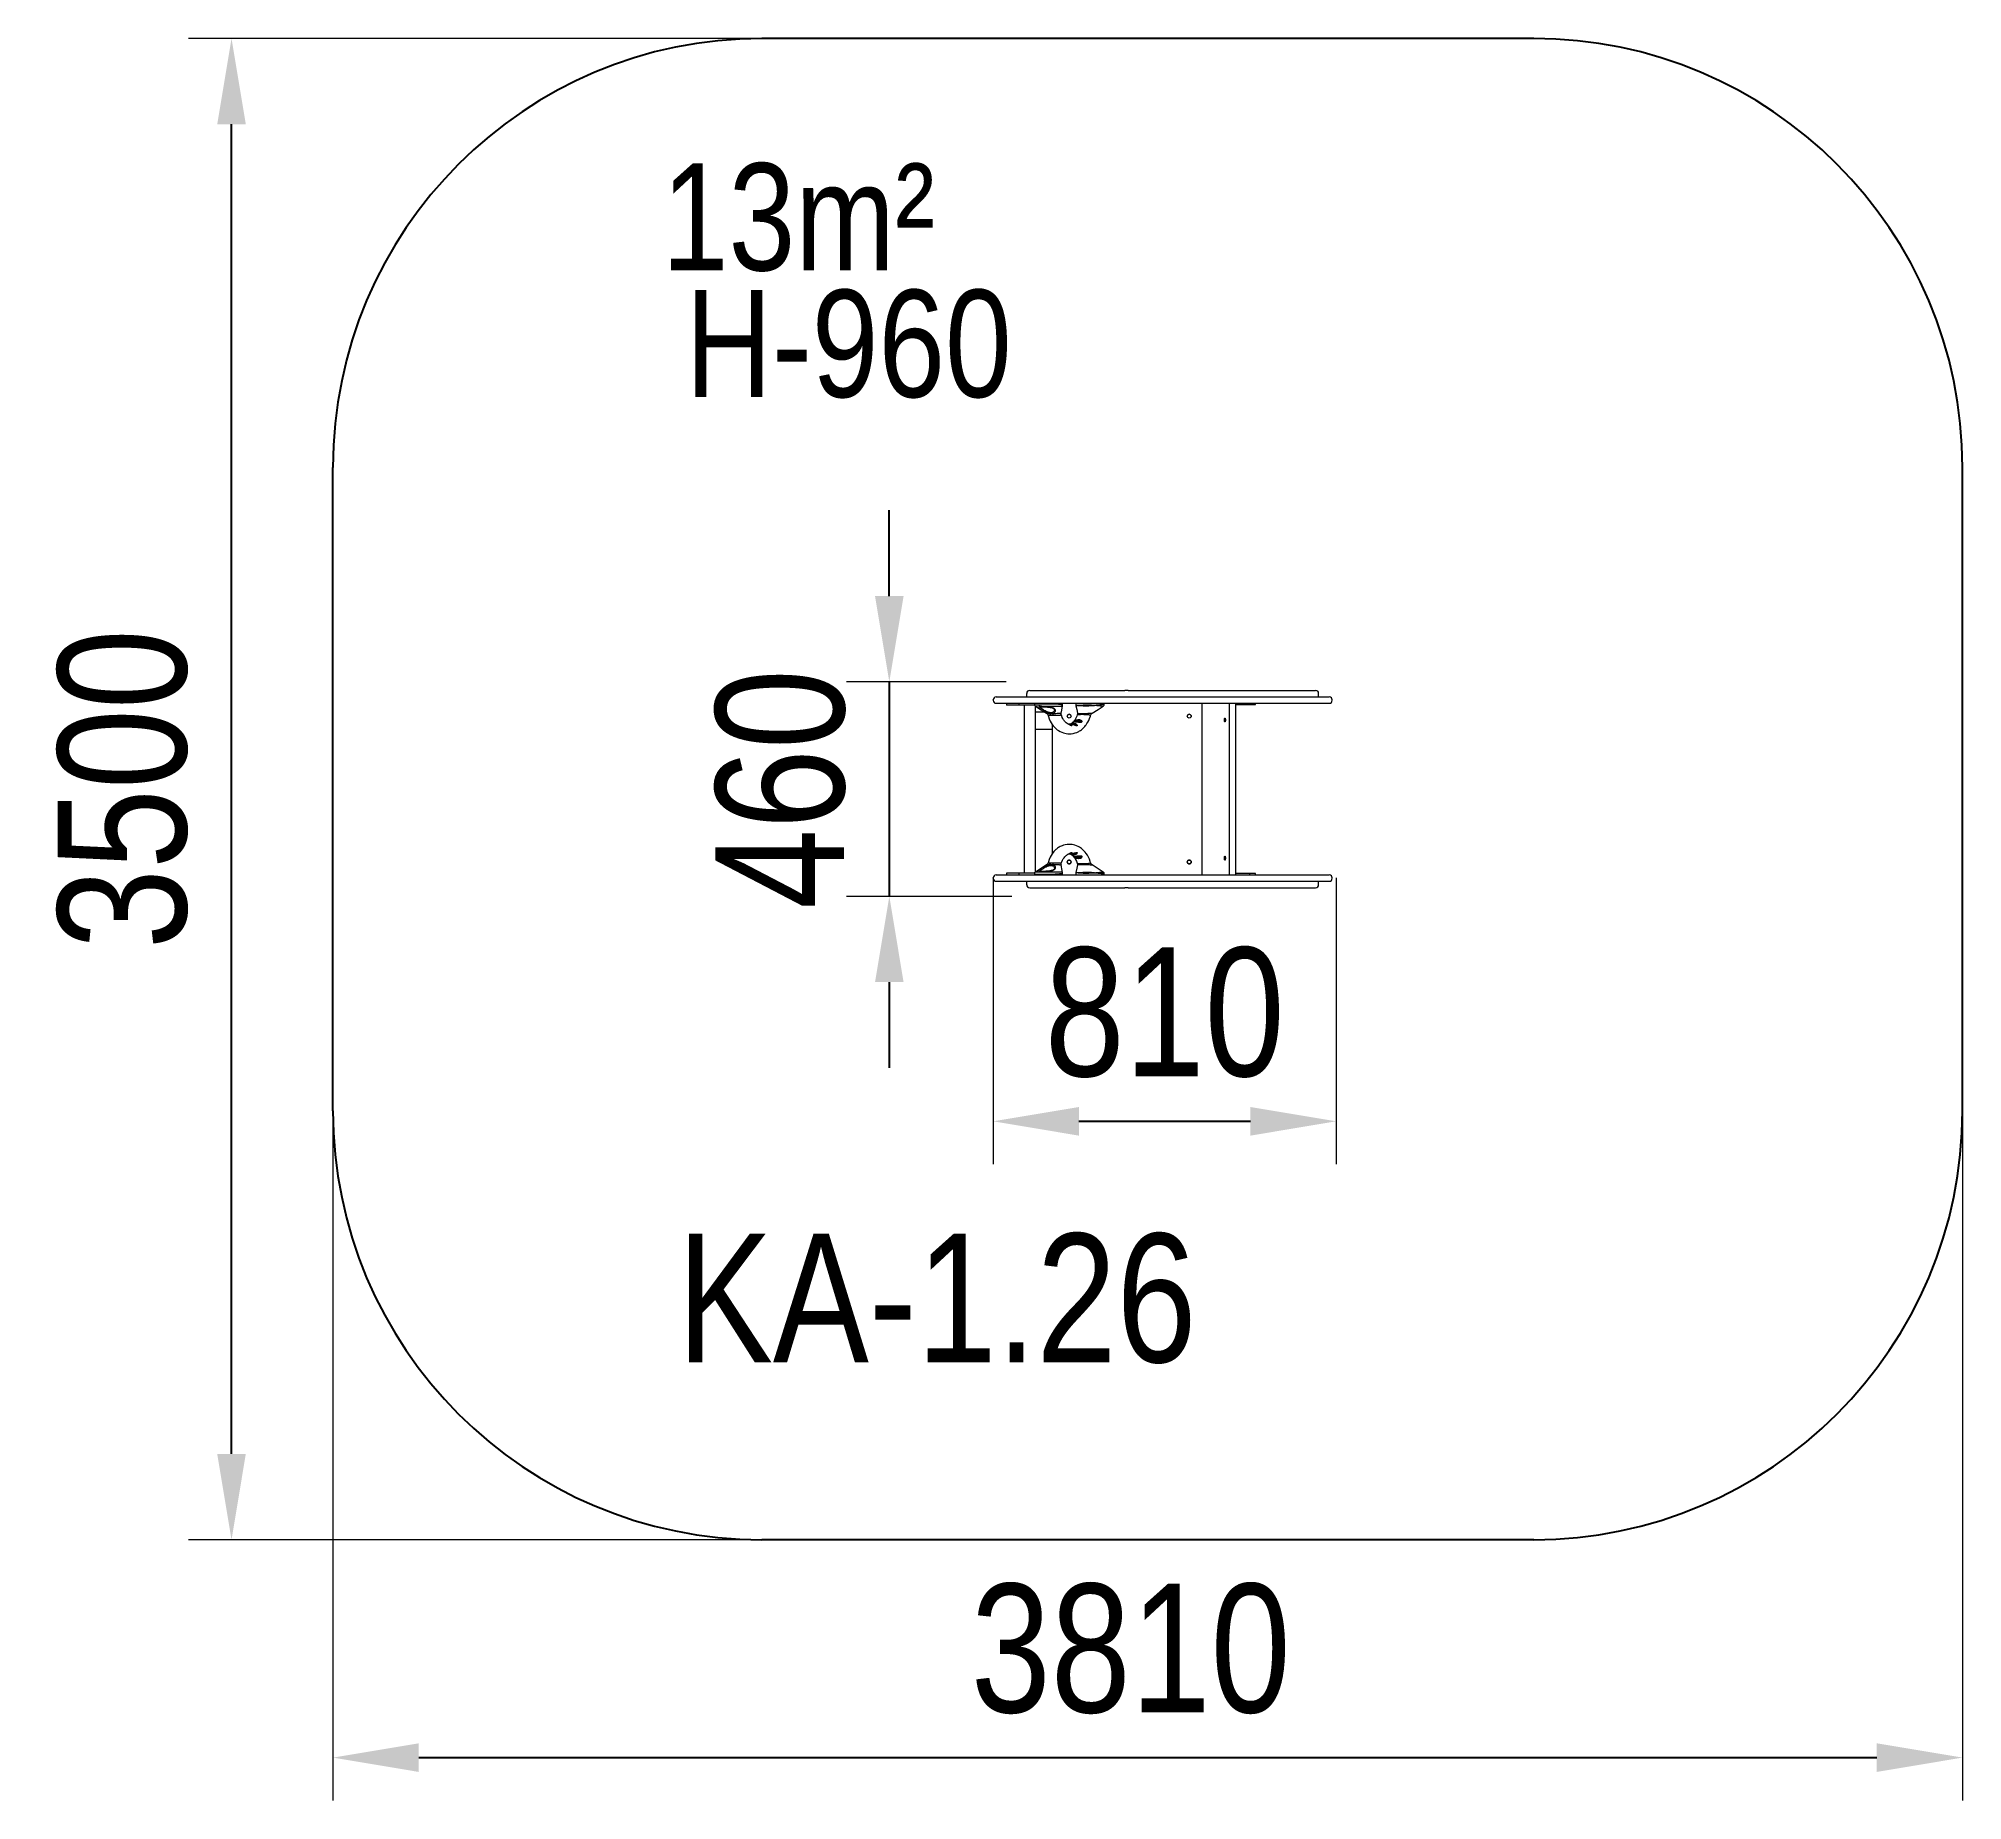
# Model space of a CAD drawing. Header units: millimetres. Extents: x -2620 to 1866, y -2269 to 1839.
import ezdxf

# ---------------------------------------------------------------- set-up
doc = ezdxf.new("R2010")
doc.units = ezdxf.units.MM
for name, color, linetype in [('DIKOM_АРТИКУЛ', 7, 'Continuous'), ('DIKOM_ЗОНА', 90, 'Continuous'), ('DIKOM_ОБЪЕКТ', 7, 'Continuous'), ('DIKOM_РАЗМЕР_ЗОНА', 7, 'Continuous'), ('DIKOM_РАЗМЕР_ОБЪЕКТА', 7, 'Continuous')]:
    doc.layers.add(name, color=color, linetype=linetype)
doc.styles.add('style1', font='arialbd.ttf', dxfattribs={"width": 0.8})
doc.dimstyles.new('1-50', dxfattribs={"dimtxt": 300, "dimasz": 200, "dimexe": 100, "dimexo": 0, "dimgap": 100, "dimtad": 1, "dimtxsty": 'style1', "dimcen": 200, "dimclrd": 7, "dimclre": 7, "dimclrt": 7, "dimadec": 1, "dimazin": 2, "dimtfac": 1, "dimtmove": 0, "dimatfit": 2, "dimfxl": 0, "dimlwd": 25, "dimlwe": 18, "dimarcsym": 0})

msp = doc.modelspace()

# ---------------------------------------------------------------- texts
at = {"layer": 'DIKOM_АРТИКУЛ', "insert": (-1131.404, -946.851), "char_height": 300, "width": 1373.12348, "attachment_point": 1, "style": 'style1'}
msp.add_mtext('{\\fArial|b0|i0|c204|p34;KA-1.26}', dxfattribs=at)
at = {"layer": 'DIKOM_РАЗМЕР_ОБЪЕКТА', "char_height": 250, "width": 1481.46375, "attachment_point": 1, "style": 'style1'}
for s, insert in [('{\\fArial|b0|i0|c204|p34;13m²}', (-1166.561, 1548.591)), ('{\\fArial|b0|i0|c204|p34;H-960}', (-1111.856, 1253.27))]:
    msp.add_mtext(s, dxfattribs=dict(at, insert=insert))

# ---------------------------------------------------------------- blocks, each defined once
blk = doc.blocks.new('*D0')
at = {"layer": 'Defpoints', "color": 0, "transparency": 16777216}
for p in [(-394.3, -117.7), (405.7, -117.7), (405.7, -685.2)]:
    blk.add_point(p, dxfattribs=at)
at = {"layer": 'DIKOM_РАЗМЕР_ОБЪЕКТА', "color": 7, "lineweight": 18, "transparency": 16777216}
for p, q in [((-394.3, -117.7), (-394.3, -785.2)), ((405.7, -117.7), (405.7, -785.2))]:
    blk.add_line(p, q, dxfattribs=at)
at = {"layer": 'DIKOM_РАЗМЕР_ОБЪЕКТА', "color": 7, "lineweight": 25, "transparency": 16777216}
blk.add_line((-194.3, -685.2), (205.7, -685.2), dxfattribs=at)
at = {"layer": 'DIKOM_РАЗМЕР_ОБЪЕКТА', "color": 7, "transparency": 16777216}
for points in [[(-194.3, -651.9), (-194.3, -718.6), (-394.3, -685.2)], [(205.7, -651.9), (205.7, -718.6), (405.7, -685.2)]]:
    blk.add_solid(points, dxfattribs=at)
at = {"layer": 'DIKOM_РАЗМЕР_ОБЪЕКТА', "color": 7, "transparency": 16777216, "insert": (5.7, -432.1), "char_height": 300, "attachment_point": 5, "style": 'style1'}
blk.add_mtext('{\\fArial|b0|i0|c204|p34;810}', dxfattribs=at)
blk = doc.blocks.new('*D1')
at = {"layer": 'Defpoints', "color": 0, "transparency": 16777216}
for p in [(-363.9, 339.3), (-636.4, -160.7), (-350.7, -160.7)]:
    blk.add_point(p, dxfattribs=at)
at = {"layer": 'DIKOM_РАЗМЕР_ОБЪЕКТА', "color": 7, "lineweight": 25, "transparency": 16777216}
for p, q in [((-636.4, 539.3), (-636.4, 739.3)), ((-636.4, 339.3), (-636.4, -160.7)), ((-636.4, -360.7), (-636.4, -560.7))]:
    blk.add_line(p, q, dxfattribs=at)
at = {"layer": 'DIKOM_РАЗМЕР_ОБЪЕКТА', "color": 7, "lineweight": 18, "transparency": 16777216}
for p, q in [((-363.9, 339.3), (-736.4, 339.3)), ((-350.7, -160.7), (-736.4, -160.7))]:
    blk.add_line(p, q, dxfattribs=at)
at = {"layer": 'DIKOM_РАЗМЕР_ОБЪЕКТА', "color": 7, "transparency": 16777216}
for points in [[(-669.7, 539.3), (-603.1, 539.3), (-636.4, 339.3)], [(-669.7, -360.7), (-603.1, -360.7), (-636.4, -160.7)]]:
    blk.add_solid(points, dxfattribs=at)
at = {"layer": 'DIKOM_РАЗМЕР_ОБЪЕКТА', "color": 7, "transparency": 16777216, "insert": (-889.6, 89.3), "char_height": 300, "attachment_point": 5, "rotation": 90, "style": 'style1'}
blk.add_mtext('{\\fArial|b0|i0|c204|p34;460}', dxfattribs=at)
blk = doc.blocks.new('*D2')
at = {"layer": 'Defpoints', "color": 0, "transparency": 16777216}
for p in [(-1933.8, -39.1), (1866.2, -39.1), (1866.2, -2168.7)]:
    blk.add_point(p, dxfattribs=at)
at = {"layer": 'DIKOM_РАЗМЕР_ЗОНА', "color": 7, "lineweight": 18, "transparency": 16777216}
for p, q in [((-1933.8, -39.1), (-1933.8, -2268.7)), ((1866.2, -39.1), (1866.2, -2268.7))]:
    blk.add_line(p, q, dxfattribs=at)
at = {"layer": 'DIKOM_РАЗМЕР_ЗОНА', "color": 7, "lineweight": 25, "transparency": 16777216}
blk.add_line((-1733.8, -2168.7), (1666.2, -2168.7), dxfattribs=at)
at = {"layer": 'DIKOM_РАЗМЕР_ЗОНА', "color": 7, "transparency": 16777216}
for points in [[(-1733.8, -2135.4), (-1733.8, -2202.1), (-1933.8, -2168.7)], [(1666.2, -2135.4), (1666.2, -2202.1), (1866.2, -2168.7)]]:
    blk.add_solid(points, dxfattribs=at)
at = {"layer": 'DIKOM_РАЗМЕР_ЗОНА', "color": 7, "transparency": 16777216, "insert": (-73.4, -1915.5), "char_height": 300, "attachment_point": 5, "style": 'style1'}
blk.add_mtext('{\\fArial|b0|i0|c204|p34;3810}', dxfattribs=at)
blk = doc.blocks.new('*D3')
at = {"layer": 'Defpoints', "color": 0, "transparency": 16777216}
for p in [(-2170.3, 1839.3), (337.5, 1839.3), (337.5, -1660.7)]:
    blk.add_point(p, dxfattribs=at)
at = {"layer": 'DIKOM_РАЗМЕР_ЗОНА', "color": 7, "lineweight": 18, "transparency": 16777216}
for p, q in [((337.5, 1839.3), (-2270.3, 1839.3)), ((337.5, -1660.7), (-2270.3, -1660.7))]:
    blk.add_line(p, q, dxfattribs=at)
at = {"layer": 'DIKOM_РАЗМЕР_ЗОНА', "color": 7, "lineweight": 25, "transparency": 16777216}
blk.add_line((-2170.3, -1460.7), (-2170.3, 1639.3), dxfattribs=at)
at = {"layer": 'DIKOM_РАЗМЕР_ЗОНА', "color": 7, "transparency": 16777216}
for points in [[(-2203.7, 1639.3), (-2137, 1639.3), (-2170.3, 1839.3)], [(-2203.7, -1460.7), (-2137, -1460.7), (-2170.3, -1660.7)]]:
    blk.add_solid(points, dxfattribs=at)
at = {"layer": 'DIKOM_РАЗМЕР_ЗОНА', "color": 7, "transparency": 16777216, "insert": (-2423.6, 89.3), "char_height": 300, "attachment_point": 5, "rotation": 90, "style": 'style1'}
blk.add_mtext('{\\fArial|b0|i0|c204|p34;3500}', dxfattribs=at)

# ---------------------------------------------------------------- dimensions: what is measured, and where the dimension line sits
at = {"layer": 'DIKOM_РАЗМЕР_ЗОНА'}
dim = msp.add_linear_dim(base=(-2170.344, 1839.345), p1=(337.528, -1660.655), p2=(337.528, 1839.345), angle=90, text='{\\fArial|b0|i0|c204|p34;3500}', dimstyle='1-50', dxfattribs=at)
dim.commit()
dim.dimension.update_dxf_attribs({"geometry": '*D3', "text_midpoint": (-2170.344, 89.345), "dimtype": 160})
dim = msp.add_linear_dim(base=(1866.218, -2168.745), p1=(-1933.782, -39.062), p2=(1866.218, -39.062), text='{\\fArial|b0|i0|c204|p34;3810}', dimstyle='1-50', dxfattribs=at)
dim.commit()
dim.dimension.update_dxf_attribs({"geometry": '*D2', "text_midpoint": (-73.414, -2168.745), "dimtype": 160})
at = {"layer": 'DIKOM_РАЗМЕР_ОБЪЕКТА'}
dim = msp.add_linear_dim(base=(-636.392, -160.655), p1=(-363.921, 339.345), p2=(-350.66, -160.655), angle=90, text='{\\fArial|b0|i0|c204|p34;460}', dimstyle='1-50', dxfattribs=at)
dim.commit()
dim.dimension.update_dxf_attribs({"geometry": '*D1', "text_midpoint": (-636.392, 89.345), "dimtype": 160})
dim = msp.add_linear_dim(base=(405.718, -685.245), p1=(-394.282, -117.678), p2=(405.718, -117.678), text='{\\fArial|b0|i0|c204|p34;810}', dimstyle='1-50', dxfattribs=at)
dim.commit()
dim.dimension.update_dxf_attribs({"geometry": '*D0', "text_midpoint": (5.718, -685.245), "dimtype": 160})

# ---------------------------------------------------------------- linework, layer by layer
at = {"layer": 'DIKOM_ЗОНА', "color": 3}
for p, q in [((866.218, 1839.345), (-933.782, 1839.345)), ((-1933.782, -660.655), (-1933.782, 839.345)), ((1866.218, -660.655), (1866.218, 839.345)), ((866.218, -1660.655), (-933.782, -1660.655))]:
    msp.add_line(p, q, dxfattribs=at)
for centre, start, end in [((-933.782, 839.345), 90, 180), ((866.218, 839.345), 0, 90), ((-933.782, -660.655), 180, 270), ((866.218, -660.655), 270, 0)]:
    msp.add_arc(centre, 1000, start, end, dxfattribs=at)
at = {"layer": 'DIKOM_ОБЪЕКТ', "color": 7, "lineweight": 15}
for p, q in [((-309.067, 319.322), (-305.107, 319.322)), ((-309.029, 319.322), (-307.567, 319.322)), ((-305.107, 319.322), (-302.925, 319.322)), ((-302.925, 319.322), (-300.924, 319.322)), ((-300.924, 319.322), (-299.962, 319.322)), ((-299.962, 319.322), (-299.009, 319.322)), ((-299.009, 319.322), (-298.053, 319.322)), ((-298.053, 319.322), (-297.082, 319.322)), ((-297.082, 319.322), (-296.085, 319.322)), ((-296.085, 319.322), (-295.048, 319.322)), ((-295.048, 319.322), (-293.96, 319.322)), ((-293.96, 319.322), (-292.809, 319.322)), ((-292.809, 319.322), (-290.27, 319.322)), ((-290.27, 319.322), (-275.165, 319.322)), ((-275.165, 319.322), (-263.294, 319.322)), ((-263.294, 319.322), (-247.513, 319.322)), ((-247.513, 319.322), (-245.282, 319.322)), ((-245.282, 319.322), (-243.086, 319.322)), ((-243.086, 319.322), (-240.924, 319.322)), ((-240.924, 319.322), (-238.798, 319.322)), ((-238.798, 319.322), (-234.645, 319.322)), ((-234.645, 319.322), (-230.62, 319.322)), ((-230.62, 319.322), (-226.722, 319.322)), ((-226.722, 319.322), (-222.943, 319.322)), ((-222.943, 319.322), (-215.728, 319.322)), ((-215.728, 319.322), (-208.937, 319.322)), ((-208.937, 319.322), (-202.531, 319.322)), ((-202.531, 319.322), (-190.724, 319.322)), ((-190.724, 319.322), (-170.055, 319.322)), ((-170.055, 319.322), (-165.279, 319.322)), ((-165.279, 319.322), (-160.584, 319.322)), ((-160.584, 319.322), (-158.254, 319.322)), ((-158.254, 319.322), (-155.931, 319.322)), ((-155.931, 319.322), (-154.769, 319.322)), ((-154.769, 319.322), (-153.608, 319.322)), ((-153.608, 319.322), (-152.445, 319.322)), ((-152.445, 319.322), (-151.281, 319.322)), ((-151.281, 319.322), (-149.01, 319.322)), ((-149.01, 319.322), (-146.852, 319.322)), ((-146.852, 319.322), (-144.794, 319.322)), ((-144.794, 319.322), (-142.826, 319.322)), ((-142.826, 319.322), (-140.937, 319.322)), ((-140.937, 319.322), (-139.116, 319.322)), ((-139.116, 319.322), (-137.351, 319.322)), ((-137.351, 319.322), (-136.486, 319.322)), ((-136.486, 319.322), (-135.631, 319.322)), ((-135.631, 319.322), (-133.946, 319.322)), ((-133.946, 319.322), (-132.284, 319.322)), ((-132.284, 319.322), (-130.634, 319.322)), ((-130.634, 319.322), (-128.986, 319.322)), ((-128.986, 319.322), (-125.648, 319.322)), ((-125.648, 319.322), (-122.182, 319.322)), ((-122.182, 319.322), (-118.498, 319.322)), ((-118.498, 319.322), (-114.509, 319.322)), ((-114.509, 319.322), (-112.372, 319.322)), ((-112.372, 319.322), (-110.125, 319.322)), ((-110.125, 319.322), (-107.758, 319.322)), ((-107.758, 319.322), (-105.259, 319.322)), ((-105.259, 319.322), (-102.616, 319.322)), ((-102.616, 319.322), (-99.82, 319.322)), ((-99.82, 319.322), (-96.859, 319.322)), ((-96.859, 319.322), (-93.721, 319.322)), ((-93.721, 319.322), (-90.396, 319.322)), ((-90.396, 319.322), (-86.874, 319.322)), ((-79.188, 319.322), (-86.874, 319.322)), ((-79.188, 319.322), (-75.311, 319.322)), ((-75.311, 319.322), (-70.72, 319.322)), ((-70.72, 319.322), (-59.77, 319.322)), ((-59.77, 319.322), (-33.432, 319.322)), ((-33.432, 319.322), (-6.194, 319.322)), ((-6.194, 319.322), (5.88, 319.322)), ((5.88, 319.322), (11.202, 319.322)), ((11.202, 319.322), (15.921, 319.322)), ((15.921, 319.322), (18.301, 319.322)), ((18.301, 319.322), (21.039, 319.322)), ((21.039, 319.322), (24.118, 319.322)), ((24.118, 319.322), (27.519, 319.322)), ((27.519, 319.322), (35.213, 319.322)), ((35.213, 319.322), (43.972, 319.322)), ((43.972, 319.322), (53.651, 319.322)), ((53.651, 319.322), (64.101, 319.322)), ((64.101, 319.322), (75.174, 319.322)), ((75.174, 319.322), (86.721, 319.322)), ((86.721, 319.322), (98.597, 319.322)), ((98.597, 319.322), (110.652, 319.322)), ((110.652, 319.322), (122.738, 319.322)), ((122.738, 319.322), (134.708, 319.322)), ((134.708, 319.322), (146.414, 319.322)), ((146.414, 319.322), (157.709, 319.322)), ((157.709, 319.322), (163.156, 319.322)), ((163.156, 319.322), (168.444, 319.322)), ((168.444, 319.322), (173.555, 319.322)), ((173.555, 319.322), (178.471, 319.322)), ((178.471, 319.322), (181.949, 319.322)), ((181.949, 319.322), (185.249, 319.322)), ((185.249, 319.322), (188.383, 319.322)), ((188.383, 319.322), (191.364, 319.322)), ((191.364, 319.322), (194.204, 319.322)), ((194.204, 319.322), (196.915, 319.322)), ((196.915, 319.322), (201.999, 319.322)), ((201.999, 319.322), (206.715, 319.322)), ((206.715, 319.322), (211.162, 319.322)), ((211.162, 319.322), (219.638, 319.322)), ((219.638, 319.322), (237.674, 319.322)), ((237.674, 319.322), (248.806, 319.322)), ((248.806, 319.322), (255.244, 319.322)), ((255.244, 319.322), (262.395, 319.322)), ((262.395, 319.322), (266.519, 319.322)), ((266.519, 319.322), (270.613, 319.322)), ((270.613, 319.322), (274.688, 319.322)), ((274.688, 319.322), (278.758, 319.322)), ((278.758, 319.322), (282.833, 319.322)), ((282.833, 319.322), (286.928, 319.322)), ((286.928, 319.322), (291.054, 319.322)), ((291.054, 319.322), (295.223, 319.322)), ((295.223, 319.322), (299.448, 319.322)), ((299.448, 319.322), (303.742, 319.322)), ((303.742, 319.322), (312.583, 319.322)), ((312.583, 319.322), (331.631, 319.322)), ((331.631, 319.322), (332.777, 319.322)), ((332.777, 319.322), (333.907, 319.322)), ((333.907, 319.322), (335.02, 319.322)), ((335.02, 319.322), (336.117, 319.322)), ((336.117, 319.322), (338.26, 319.322)), ((338.26, 319.322), (340.334, 319.322)), ((340.334, 319.322), (342.337, 319.322)), ((342.337, 319.322), (344.267, 319.322)), ((344.267, 319.322), (346.122, 319.322)), ((346.122, 319.322), (347.9, 319.322)), ((347.9, 319.322), (349.6, 319.322)), ((349.6, 319.322), (351.22, 319.322)), ((351.22, 319.322), (352.757, 319.322)), ((352.757, 319.322), (354.21, 319.322)), ((354.21, 319.322), (355.578, 319.322)), ((355.578, 319.322), (356.858, 319.322)), ((356.858, 319.322), (357.684, 319.322)), ((-394.282, 296.322), (-394.282, 297.322)), ((-387.282, 304.322), (-383.336, 304.322)), ((-387.282, 289.322), (-375.03, 289.322)), ((-383.336, 304.322), (-375.03, 304.322)), ((-375.03, 304.322), (-366.187, 304.322)), ((-375.03, 289.322), (-366.187, 289.322)), ((-366.187, 304.322), (-357.369, 304.322)), ((-366.187, 289.322), (-357.369, 289.322)), ((-363.357, 289.322), (-363.357, 285.322)), ((-333.357, 285.322), (-363.357, 285.322)), ((-357.369, 304.322), (-357.251, 304.322)), ((-357.369, 289.322), (-357.251, 289.322)), ((-357.251, 304.322), (-356.944, 304.322)), ((-357.251, 289.322), (-356.944, 289.322)), ((-356.944, 304.322), (-356.441, 304.322)), ((-356.944, 289.322), (-356.441, 289.322)), ((-356.441, 304.322), (-355.735, 304.322)), ((-356.441, 289.322), (-355.735, 289.322)), ((-355.735, 304.322), (-355.304, 304.322)), ((-355.735, 289.322), (-355.304, 289.322)), ((-355.304, 304.322), (-354.821, 304.322)), ((-355.304, 289.322), (-354.821, 289.322)), ((-354.821, 304.322), (-354.782, 304.322)), ((-354.821, 289.322), (-354.782, 289.322)), ((-354.782, 304.322), (-354.739, 304.322)), ((-354.782, 289.322), (-354.739, 289.322)), ((-354.739, 304.322), (-354.691, 304.322)), ((-354.739, 289.322), (-354.691, 289.322)), ((-354.691, 304.322), (-354.638, 304.322)), ((-354.691, 289.322), (-354.638, 289.322)), ((-354.638, 304.322), (-354.581, 304.322)), ((-354.638, 289.322), (-354.581, 289.322)), ((-354.581, 304.322), (-354.52, 304.322)), ((-354.581, 289.322), (-354.52, 289.322)), ((-354.52, 304.322), (-354.455, 304.322)), ((-354.52, 289.322), (-354.455, 289.322)), ((-354.455, 304.322), (-354.384, 304.322)), ((-354.455, 289.322), (-354.384, 289.322)), ((-354.384, 304.322), (-354.311, 304.322)), ((-354.384, 289.322), (-354.311, 289.322)), ((-354.311, 304.322), (-354.233, 304.322)), ((-354.311, 289.322), (-354.233, 289.322)), ((-354.233, 304.322), (-354.151, 304.322)), ((-354.233, 289.322), (-354.151, 289.322)), ((-354.151, 304.322), (-354.066, 304.322)), ((-354.151, 289.322), (-354.066, 289.322)), ((-354.066, 304.322), (-353.883, 304.322)), ((-354.066, 289.322), (-353.883, 289.322)), ((-353.883, 304.322), (-353.686, 304.322)), ((-353.883, 289.322), (-353.686, 289.322)), ((-353.686, 304.322), (-353.475, 304.322)), ((-353.686, 289.322), (-353.475, 289.322)), ((-353.475, 304.322), (-353.251, 304.322)), ((-353.475, 289.322), (-353.251, 289.322)), ((-353.251, 304.322), (-353.014, 304.322)), ((-353.251, 289.322), (-353.014, 289.322)), ((-353.014, 304.322), (-352.765, 304.322)), ((-353.014, 289.322), (-352.765, 289.322)), ((-352.765, 304.322), (-352.505, 304.322)), ((-352.765, 289.322), (-352.505, 289.322)), ((-352.505, 304.322), (-352.234, 304.322)), ((-352.505, 289.322), (-352.234, 289.322)), ((-352.234, 304.322), (-351.952, 304.322)), ((-352.234, 289.322), (-351.952, 289.322)), ((-351.952, 304.322), (-351.662, 304.322)), ((-351.952, 289.322), (-351.662, 289.322)), ((-351.662, 304.322), (-351.362, 304.322)), ((-351.662, 289.322), (-351.362, 289.322)), ((-351.362, 304.322), (-351.054, 304.322)), ((-351.362, 289.322), (-351.054, 289.322)), ((-351.054, 304.322), (-350.739, 304.322)), ((-351.054, 289.322), (-350.739, 289.322)), ((-350.739, 304.322), (-350.417, 304.322)), ((-350.739, 289.322), (-350.417, 289.322)), ((-350.417, 304.322), (-350.321, 304.322)), ((-350.417, 289.322), (-350.321, 289.322)), ((-350.321, 304.322), (-350.265, 304.322)), ((-350.321, 289.322), (-350.265, 289.322)), ((-350.265, 304.322), (-349.983, 304.322)), ((-350.265, 289.322), (-349.983, 289.322)), ((-349.983, 304.322), (-349.455, 304.322)), ((-349.983, 289.322), (-349.455, 289.322)), ((-349.455, 304.322), (-348.663, 304.322)), ((-349.455, 289.322), (-348.663, 289.322)), ((-348.663, 304.322), (-348.161, 304.322)), ((-348.663, 289.322), (-348.161, 289.322)), ((-348.161, 304.322), (-347.587, 304.322)), ((-348.161, 289.322), (-347.587, 289.322)), ((-347.587, 304.322), (-346.936, 304.322)), ((-347.587, 289.322), (-346.936, 289.322)), ((-346.936, 304.322), (-346.208, 304.322)), ((-346.936, 289.322), (-346.208, 289.322)), ((-346.208, 304.322), (-345.4, 304.322)), ((-346.208, 289.322), (-345.4, 289.322)), ((-345.4, 304.322), (-344.508, 304.322)), ((-345.4, 289.322), (-344.508, 289.322)), ((-344.508, 304.322), (-343.532, 304.322)), ((-344.508, 289.322), (-343.532, 289.322)), ((-343.532, 304.322), (-342.469, 304.322)), ((-343.532, 289.322), (-342.469, 289.322)), ((-342.469, 304.322), (-340.019, 304.322)), ((-342.469, 289.322), (-340.019, 289.322)), ((-340.019, 304.322), (-337.129, 304.322)), ((-340.019, 289.322), (-337.129, 289.322)), ((-337.129, 304.322), (-333.843, 304.322)), ((-337.129, 289.322), (-333.843, 289.322)), ((-333.843, 304.322), (-330.201, 304.322)), ((-333.843, 289.322), (-330.201, 289.322)), ((-333.357, 285.322), (-333.357, 289.322)), ((-297.801, 285.322), (-333.357, 285.322)), ((-330.201, 304.322), (-322.015, 304.322)), ((-330.201, 289.322), (-322.015, 289.322)), ((-322.216, 285.322), (-322.216, -106.678)), ((-322.015, 304.322), (-312.908, 304.322)), ((-322.015, 289.322), (-312.908, 289.322)), ((-316.067, 304.322), (-316.067, 312.322)), ((-312.908, 304.322), (-308.113, 304.322)), ((-312.908, 289.322), (-308.113, 289.322)), ((-308.113, 304.322), (-303.213, 304.322)), ((-308.113, 289.322), (-303.213, 289.322)), ((-303.213, 304.322), (-298.249, 304.322)), ((-303.213, 289.322), (-298.249, 289.322)), ((-298.249, 304.322), (-293.263, 304.322)), ((-298.249, 289.322), (-293.263, 289.322)), ((-298.172, 288.822), (-298.172, 287.09)), ((-281.672, 288.822), (-298.172, 288.822)), ((-295.216, -103.772), (-295.216, 282.417)), ((-295.216, 269.322), (-274.908, 269.322)), ((-293.263, 304.322), (-288.297, 304.322)), ((-293.263, 289.322), (-288.297, 289.322)), ((-288.297, 304.322), (-283.393, 304.322)), ((-288.297, 289.322), (-283.393, 289.322)), ((-283.393, 304.322), (-280.976, 304.322)), ((-283.393, 289.322), (-280.976, 289.322)), ((-282.536, 278.157), (-282.895, 278.453)), ((-232.172, 288.822), (-281.672, 288.822)), ((-281.151, 289.322), (-281.422, 289.322)), ((-280.976, 304.322), (-278.592, 304.322)), ((-280.976, 289.322), (-278.592, 289.322)), ((-278.592, 304.322), (-276.243, 304.322)), ((-278.592, 289.322), (-276.243, 289.322)), ((-276.243, 304.322), (-273.936, 304.322)), ((-276.243, 289.322), (-273.936, 289.322)), ((-273.936, 304.322), (-269.287, 304.322)), ((-273.936, 289.322), (-269.287, 289.322)), ((-269.287, 304.322), (-264.496, 304.322)), ((-269.287, 289.322), (-264.496, 289.322)), ((-264.496, 304.322), (-259.588, 304.322)), ((-264.496, 289.322), (-259.588, 289.322)), ((-259.588, 304.322), (-254.586, 304.322)), ((-259.588, 289.322), (-254.586, 289.322)), ((-254.586, 304.322), (-249.516, 304.322)), ((-254.586, 289.322), (-249.516, 289.322)), ((-249.516, 304.322), (-244.402, 304.322)), ((-249.516, 289.322), (-244.402, 289.322)), ((-244.402, 304.322), (-239.268, 304.322)), ((-244.402, 289.322), (-239.268, 289.322)), ((-239.268, 304.322), (-234.14, 304.322)), ((-239.268, 289.322), (-234.14, 289.322)), ((-234.14, 304.322), (-229.041, 304.322)), ((-234.14, 289.322), (-229.041, 289.322)), ((-232.304, 283.763), (-232.275, 283.831)), ((-232.255, 284.824), (-232.263, 284.879)), ((-232.172, 284.824), (-232.172, 288.822)), ((-229.041, 304.322), (-223.997, 304.322)), ((-229.041, 289.322), (-223.997, 289.322)), ((-223.997, 304.322), (-219.032, 304.322)), ((-223.997, 289.322), (-219.032, 289.322)), ((-219.032, 304.322), (-214.17, 304.322)), ((-219.032, 289.322), (-214.17, 289.322)), ((-214.17, 304.322), (-209.436, 304.322)), ((-214.17, 289.322), (-209.436, 289.322)), ((-209.436, 304.322), (-204.856, 304.322)), ((-209.436, 289.322), (-204.856, 289.322)), ((-204.856, 304.322), (-200.451, 304.322)), ((-204.856, 289.322), (-200.451, 289.322)), ((-201.172, 288.822), (-201.172, 284.823)), ((-184.672, 288.822), (-201.172, 288.822)), ((-200.626, 289.322), (-200.632, 289.322)), ((-200.451, 304.322), (-196.25, 304.322)), ((-200.451, 289.322), (-196.25, 289.322)), ((-196.25, 304.322), (-194.216, 304.322)), ((-196.25, 289.322), (-194.216, 289.322)), ((-194.216, 304.322), (-192.208, 304.322)), ((-194.216, 289.322), (-192.208, 289.322)), ((-192.208, 304.322), (-190.226, 304.322)), ((-192.208, 289.322), (-190.226, 289.322)), ((-190.226, 304.322), (-188.268, 304.322)), ((-190.226, 289.322), (-188.268, 289.322)), ((-188.268, 304.322), (-186.335, 304.322)), ((-188.268, 289.322), (-186.335, 289.322)), ((-186.335, 304.322), (-184.427, 304.322)), ((-186.335, 289.322), (-184.427, 289.322)), ((-135.172, 288.822), (-184.672, 288.822)), ((-184.427, 304.322), (-180.685, 304.322)), ((-184.427, 289.322), (-180.685, 289.322)), ((-180.685, 304.322), (-177.041, 304.322)), ((-180.685, 289.322), (-177.041, 289.322)), ((-177.041, 304.322), (-173.492, 304.322)), ((-177.041, 289.322), (-173.492, 289.322)), ((-173.492, 304.322), (-166.675, 304.322)), ((-173.492, 289.322), (-166.675, 289.322)), ((-166.675, 304.322), (-154.132, 304.322)), ((-166.675, 289.322), (-154.132, 289.322)), ((-157.964, 284.322), (-157.797, 284.322)), ((-154.132, 304.322), (-151.215, 304.322)), ((-154.132, 289.322), (-151.215, 289.322)), ((-151.215, 304.322), (-148.382, 304.322)), ((-151.215, 289.322), (-148.382, 289.322)), ((-148.382, 304.322), (-146.997, 304.322)), ((-148.382, 289.322), (-146.997, 289.322)), ((-146.997, 304.322), (-145.633, 304.322)), ((-146.997, 289.322), (-145.633, 289.322)), ((-145.633, 304.322), (-144.289, 304.322)), ((-145.633, 289.322), (-144.289, 289.322)), ((-144.289, 304.322), (-143.625, 304.322)), ((-144.289, 289.322), (-143.625, 289.322)), ((-143.625, 304.322), (-142.966, 304.322)), ((-143.625, 289.322), (-142.966, 289.322)), ((-142.966, 304.322), (-142.3, 304.322)), ((-142.966, 289.322), (-142.3, 289.322)), ((-142.3, 304.322), (-141.615, 304.322)), ((-142.3, 289.322), (-141.615, 289.322)), ((-141.615, 304.322), (-140.912, 304.322)), ((-141.615, 289.322), (-140.912, 289.322)), ((-140.912, 304.322), (-140.191, 304.322)), ((-140.912, 289.322), (-140.191, 289.322)), ((-140.191, 304.322), (-139.453, 304.322)), ((-140.191, 289.322), (-139.453, 289.322)), ((-139.453, 304.322), (-138.697, 304.322)), ((-139.453, 289.322), (-138.697, 289.322)), ((-138.697, 304.322), (-137.923, 304.322)), ((-138.697, 289.322), (-137.923, 289.322)), ((-137.923, 304.322), (-137.133, 304.322)), ((-137.923, 289.322), (-137.133, 289.322)), ((-137.548, 282.8), (-137.549, 282.796)), ((-137.133, 304.322), (-136.326, 304.322)), ((-137.133, 289.322), (-136.326, 289.322)), ((-136.326, 304.322), (-135.503, 304.322)), ((-136.326, 289.322), (-135.503, 289.322)), ((-136.151, 289.322), (-135.706, 289.322)), ((-135.503, 304.322), (-135.048, 304.322)), ((-135.503, 289.322), (-134.664, 289.322)), ((-135.172, 287.089), (-135.172, 288.822)), ((-135.048, 304.322), (-133.946, 304.322)), ((-134.664, 289.322), (-133.809, 289.322)), ((-133.946, 304.322), (-132.284, 304.322)), ((-133.809, 289.322), (-132.939, 289.322)), ((-132.939, 289.322), (-132.054, 289.322)), ((-132.284, 304.322), (-130.634, 304.322)), ((-132.054, 289.322), (-130.24, 289.322)), ((-130.634, 304.322), (-128.986, 304.322)), ((-130.24, 289.322), (-128.368, 289.322)), ((-128.986, 304.322), (-125.648, 304.322)), ((-128.368, 289.322), (-126.443, 289.322)), ((-126.443, 289.322), (-124.465, 289.322)), ((-125.648, 304.322), (-122.182, 304.322)), ((-124.465, 289.322), (-122.437, 289.322)), ((-122.437, 289.322), (-120.363, 289.322)), ((-122.182, 304.322), (-118.498, 304.322)), ((-120.363, 289.322), (-118.244, 289.322)), ((-118.498, 304.322), (-114.509, 304.322)), ((-118.244, 289.322), (-113.879, 289.322)), ((-114.509, 304.322), (-112.372, 304.322)), ((-113.879, 289.322), (-109.363, 289.322)), ((-112.372, 304.322), (-112.083, 304.322)), ((-112.083, 304.322), (-109.363, 304.322)), ((-109.363, 304.322), (-104.715, 304.322)), ((-109.363, 289.322), (-104.715, 289.322)), ((-104.715, 304.322), (-95.096, 304.322)), ((-104.715, 289.322), (-95.096, 289.322)), ((-95.096, 304.322), (-72.467, 304.322)), ((-95.096, 289.322), (-72.467, 289.322)), ((-72.467, 304.322), (-65.953, 304.322)), ((-72.467, 289.322), (-65.953, 289.322)), ((-65.953, 304.322), (-60.42, 304.322)), ((-65.953, 289.322), (-60.42, 289.322)), ((-60.42, 304.322), (-54.595, 304.322)), ((-60.42, 289.322), (-54.595, 289.322)), ((-54.595, 304.322), (-48.543, 304.322)), ((-54.595, 289.322), (-48.543, 289.322)), ((-48.543, 304.322), (-42.328, 304.322)), ((-48.543, 289.322), (-42.328, 289.322)), ((-42.328, 304.322), (-29.656, 304.322)), ((-42.328, 289.322), (-29.656, 289.322)), ((-29.656, 304.322), (-17.086, 304.322)), ((-29.656, 289.322), (-17.086, 289.322)), ((-17.086, 304.322), (-5.123, 304.322)), ((-17.086, 289.322), (-5.123, 289.322)), ((-5.123, 304.322), (5.727, 304.322)), ((-5.123, 289.322), (5.727, 289.322)), ((5.727, 304.322), (14.959, 304.322)), ((5.727, 289.322), (14.959, 289.322)), ((14.959, 304.322), (17.339, 304.322)), ((14.959, 289.322), (17.339, 289.322)), ((17.339, 304.322), (20.077, 304.322)), ((17.339, 289.322), (20.077, 289.322)), ((20.077, 304.322), (23.156, 304.322)), ((20.077, 289.322), (23.156, 289.322)), ((23.156, 304.322), (26.557, 304.322)), ((23.156, 289.322), (26.557, 289.322)), ((26.557, 304.322), (34.25, 304.322)), ((26.557, 289.322), (34.25, 289.322)), ((34.25, 304.322), (43.011, 304.322)), ((34.25, 289.322), (43.011, 289.322)), ((43.011, 304.322), (52.689, 304.322)), ((43.011, 289.322), (52.689, 289.322)), ((52.689, 304.322), (63.139, 304.322)), ((52.689, 289.322), (63.139, 289.322)), ((63.139, 304.322), (74.212, 304.322)), ((63.139, 289.322), (74.212, 289.322)), ((74.212, 304.322), (85.76, 304.322)), ((74.212, 289.322), (85.76, 289.322)), ((85.76, 304.322), (97.635, 304.322)), ((85.76, 289.322), (97.635, 289.322)), ((93.034, -110.577), (93.034, 289.322)), ((97.635, 304.322), (109.69, 304.322)), ((97.635, 289.322), (109.69, 289.322)), ((109.69, 304.322), (109.85, 304.322)), ((109.69, 289.322), (121.776, 289.322)), ((109.85, 304.322), (110.652, 304.322)), ((110.652, 304.322), (122.738, 304.322)), ((121.776, 289.322), (133.746, 289.322)), ((122.738, 304.322), (134.708, 304.322)), ((133.746, 289.322), (145.453, 289.322)), ((134.708, 304.322), (146.414, 304.322)), ((145.453, 289.322), (156.747, 289.322)), ((146.414, 304.322), (157.709, 304.322)), ((156.475, 289.322), (156.475, -110.678)), ((156.747, 289.322), (162.193, 289.322)), ((157.709, 304.322), (163.156, 304.322)), ((162.193, 289.322), (167.482, 289.322)), ((163.156, 304.322), (168.444, 304.322)), ((167.482, 289.322), (172.593, 289.322)), ((168.444, 304.322), (173.555, 304.322)), ((170.964, 289.322), (170.964, -110.678)), ((170.964, 286.32), (171.066, 286.322)), ((171.066, 286.322), (203.907, 286.322)), ((172.593, 289.322), (177.509, 289.322)), ((173.555, 304.322), (178.471, 304.322)), ((177.509, 289.322), (180.987, 289.322)), ((178.471, 304.322), (181.949, 304.322)), ((180.987, 289.322), (184.287, 289.322)), ((181.949, 304.322), (185.249, 304.322)), ((184.287, 289.322), (187.422, 289.322)), ((185.249, 304.322), (188.383, 304.322)), ((187.422, 289.322), (190.402, 289.322)), ((188.383, 304.322), (191.364, 304.322)), ((190.402, 289.322), (193.242, 289.322)), ((191.364, 304.322), (194.204, 304.322)), ((193.242, 289.322), (195.953, 289.322)), ((194.204, 304.322), (196.915, 304.322)), ((195.953, 289.322), (201.037, 289.322)), ((196.915, 304.322), (201.999, 304.322)), ((201.037, 289.322), (205.753, 289.322)), ((201.999, 304.322), (206.715, 304.322)), ((203.907, 289.322), (203.907, 286.322)), ((203.907, 286.322), (217.248, 286.322)), ((205.753, 289.322), (210.2, 289.322)), ((206.715, 304.322), (211.162, 304.322)), ((210.2, 289.322), (218.676, 289.322)), ((211.162, 304.322), (219.638, 304.322)), ((217.248, 286.322), (217.248, 289.322)), ((218.676, 289.322), (236.712, 289.322)), ((219.638, 304.322), (237.674, 304.322)), ((236.712, 289.322), (247.844, 289.322)), ((237.674, 304.322), (248.806, 304.322)), ((247.844, 289.322), (254.282, 289.322)), ((248.806, 304.322), (255.244, 304.322)), ((254.282, 289.322), (261.433, 289.322)), ((255.244, 304.322), (262.395, 304.322)), ((261.433, 289.322), (265.558, 289.322)), ((262.395, 304.322), (266.519, 304.322)), ((265.558, 289.322), (269.651, 289.322)), ((266.519, 304.322), (270.613, 304.322)), ((269.651, 289.322), (273.726, 289.322)), ((270.613, 304.322), (274.688, 304.322)), ((273.726, 289.322), (277.795, 289.322)), ((274.688, 304.322), (278.758, 304.322)), ((277.795, 289.322), (281.871, 289.322)), ((278.758, 304.322), (282.833, 304.322)), ((281.871, 289.322), (285.966, 289.322)), ((282.833, 304.322), (286.928, 304.322)), ((285.966, 289.322), (290.091, 289.322)), ((286.928, 304.322), (291.054, 304.322)), ((290.091, 289.322), (294.261, 289.322)), ((291.054, 304.322), (295.223, 304.322)), ((294.261, 289.322), (298.486, 289.322)), ((295.223, 304.322), (299.448, 304.322)), ((298.486, 289.322), (302.78, 289.322)), ((299.448, 304.322), (303.742, 304.322)), ((302.78, 289.322), (311.621, 289.322)), ((303.742, 304.322), (312.583, 304.322)), ((311.621, 289.322), (330.669, 289.322)), ((312.583, 304.322), (331.631, 304.322)), ((330.669, 289.322), (331.815, 289.322)), ((331.631, 304.322), (332.777, 304.322)), ((331.815, 289.322), (332.945, 289.322)), ((332.777, 304.322), (333.907, 304.322)), ((332.945, 289.322), (334.058, 289.322)), ((333.907, 304.322), (335.02, 304.322)), ((334.058, 289.322), (335.155, 289.322)), ((335.02, 304.322), (336.117, 304.322)), ((335.155, 289.322), (337.298, 289.322)), ((336.117, 304.322), (338.26, 304.322)), ((337.298, 289.322), (339.372, 289.322)), ((338.26, 304.322), (340.334, 304.322)), ((339.372, 289.322), (341.375, 289.322)), ((340.334, 304.322), (342.337, 304.322)), ((341.375, 289.322), (343.305, 289.322)), ((342.337, 304.322), (344.267, 304.322)), ((343.305, 289.322), (345.16, 289.322)), ((344.267, 304.322), (346.122, 304.322)), ((345.16, 289.322), (346.938, 289.322)), ((346.122, 304.322), (347.9, 304.322)), ((346.938, 289.322), (348.638, 289.322)), ((347.9, 304.322), (349.6, 304.322)), ((348.638, 289.322), (350.258, 289.322)), ((349.6, 304.322), (351.22, 304.322)), ((350.258, 289.322), (351.795, 289.322)), ((351.22, 304.322), (352.757, 304.322)), ((351.795, 289.322), (353.249, 289.322)), ((352.757, 304.322), (354.21, 304.322)), ((353.249, 289.322), (354.616, 289.322)), ((354.21, 304.322), (355.578, 304.322)), ((354.616, 289.322), (355.895, 289.322)), ((355.578, 304.322), (356.858, 304.322)), ((355.895, 289.322), (357.085, 289.322)), ((356.858, 304.322), (358.047, 304.322)), ((357.085, 289.322), (358.183, 289.322)), ((358.047, 304.322), (359.146, 304.322)), ((358.183, 289.322), (360.098, 289.322)), ((359.146, 304.322), (361.06, 304.322)), ((360.098, 289.322), (361.624, 289.322)), ((361.06, 304.322), (362.586, 304.322)), ((361.624, 289.322), (362.237, 289.322)), ((362.237, 289.322), (362.747, 289.322)), ((362.586, 304.322), (363.199, 304.322)), ((362.747, 289.322), (363.152, 289.322)), ((363.152, 289.322), (363.451, 289.322)), ((363.199, 304.322), (363.709, 304.322)), ((363.451, 289.322), (363.642, 289.322)), ((363.642, 289.322), (363.722, 289.322)), ((363.709, 304.322), (364.114, 304.322)), ((363.722, 289.322), (366.102, 289.322)), ((364.114, 304.322), (364.413, 304.322)), ((364.413, 304.322), (364.604, 304.322)), ((364.604, 304.322), (364.684, 304.322)), ((364.684, 304.322), (364.684, 312.322)), ((364.684, 304.322), (366.102, 304.322)), ((366.102, 304.322), (370.804, 304.322)), ((366.102, 289.322), (370.804, 289.322)), ((370.804, 304.322), (375.404, 304.322)), ((370.804, 289.322), (375.404, 289.322)), ((375.404, 304.322), (379.835, 304.322)), ((375.404, 289.322), (379.835, 289.322)), ((379.835, 304.322), (384.029, 304.322)), ((379.835, 289.322), (384.029, 289.322)), ((384.029, 304.322), (389.417, 304.322)), ((384.029, 289.322), (389.417, 289.322)), ((396.417, 296.322), (396.417, 297.322)), ((-295.216, 229.322), (-256.966, 229.322)), ((-256.966, 240.676), (-256.966, -62.039)), ((-235.405, 262.316), (-235.389, 262.291)), ((-219.265, 240.912), (-219.445, 240.993)), ((-217.063, 240.341), (-218.114, 240.381)), ((-213.962, 240.993), (-215.263, 240.368)), ((-197.938, 262.314), (-197.96, 262.278)), ((-269.94, -87.494), (-269.937, -87.502)), ((-235.385, -83.634), (-235.399, -83.655)), ((-219.499, -62.367), (-218.468, -61.929)), ((-218.193, -61.728), (-217.072, -61.697)), ((-216.281, -61.696), (-215.749, -61.695)), ((-215.408, -61.644), (-214.056, -62.307)), ((-212.053, -63.076), (-214.086, -62.287)), ((-212.233, -61.797), (-212.722, -61.673)), ((-197.956, -83.646), (-197.924, -83.696)), ((-194.064, -66.715), (-193.744, -66.711)), ((-394.282, -118.678), (-394.282, -117.678)), ((-387.282, -110.678), (-383.336, -110.678)), ((-387.282, -125.678), (-383.336, -125.678)), ((-383.336, -110.678), (-375.03, -110.678)), ((-383.336, -125.678), (-375.03, -125.678)), ((-375.03, -110.678), (-366.187, -110.678)), ((-375.03, -125.678), (-366.187, -125.678)), ((-366.187, -110.678), (-357.369, -110.678)), ((-366.187, -125.678), (-357.369, -125.678)), ((-363.357, -106.678), (-363.357, -110.678)), ((-333.357, -106.678), (-363.357, -106.678)), ((-357.369, -110.678), (-357.251, -110.678)), ((-357.369, -125.678), (-357.251, -125.678)), ((-357.251, -110.678), (-356.944, -110.678)), ((-357.251, -125.678), (-356.944, -125.678)), ((-356.944, -110.678), (-356.441, -110.678)), ((-356.944, -125.678), (-356.441, -125.678)), ((-356.441, -110.678), (-355.735, -110.678)), ((-356.441, -125.678), (-355.735, -125.678)), ((-355.735, -110.678), (-355.304, -110.678)), ((-355.735, -125.678), (-355.304, -125.678)), ((-355.304, -110.678), (-354.821, -110.678)), ((-355.304, -125.678), (-354.821, -125.678)), ((-354.821, -110.678), (-354.782, -110.678)), ((-354.821, -125.678), (-354.782, -125.678)), ((-354.782, -110.678), (-354.739, -110.678)), ((-354.782, -125.678), (-354.739, -125.678)), ((-354.739, -110.678), (-354.691, -110.678)), ((-354.739, -125.678), (-354.691, -125.678)), ((-354.691, -110.678), (-354.638, -110.678)), ((-354.691, -125.678), (-354.638, -125.678)), ((-354.638, -110.678), (-354.581, -110.678)), ((-354.638, -125.678), (-354.581, -125.678)), ((-354.581, -110.678), (-354.52, -110.678)), ((-354.581, -125.678), (-354.52, -125.678)), ((-354.52, -110.678), (-354.455, -110.678)), ((-354.52, -125.678), (-354.455, -125.678)), ((-354.455, -110.678), (-354.384, -110.678)), ((-354.455, -125.678), (-354.384, -125.678)), ((-354.384, -110.678), (-354.311, -110.678)), ((-354.384, -125.678), (-354.311, -125.678)), ((-354.311, -110.678), (-354.233, -110.678)), ((-354.311, -125.678), (-354.233, -125.678)), ((-354.233, -110.678), (-354.151, -110.678)), ((-354.233, -125.678), (-354.151, -125.678)), ((-354.151, -110.678), (-354.066, -110.678)), ((-354.151, -125.678), (-354.066, -125.678)), ((-354.066, -110.678), (-353.883, -110.678)), ((-354.066, -125.678), (-353.883, -125.678)), ((-353.883, -110.678), (-353.686, -110.678)), ((-353.883, -125.678), (-353.686, -125.678)), ((-353.686, -110.678), (-353.475, -110.678)), ((-353.686, -125.678), (-353.475, -125.678)), ((-353.475, -110.678), (-353.251, -110.678)), ((-353.475, -125.678), (-353.251, -125.678)), ((-353.251, -110.678), (-353.014, -110.678)), ((-353.251, -125.678), (-353.014, -125.678)), ((-353.014, -110.678), (-352.765, -110.678)), ((-353.014, -125.678), (-352.765, -125.678)), ((-352.765, -110.678), (-352.505, -110.678)), ((-352.765, -125.678), (-352.505, -125.678)), ((-352.505, -110.678), (-352.234, -110.678)), ((-352.505, -125.678), (-352.234, -125.678)), ((-352.234, -110.678), (-351.952, -110.678)), ((-352.234, -125.678), (-351.952, -125.678)), ((-351.952, -110.678), (-351.662, -110.678)), ((-351.952, -125.678), (-351.662, -125.678)), ((-351.662, -110.678), (-351.362, -110.678)), ((-351.662, -125.678), (-351.362, -125.678)), ((-351.362, -110.678), (-351.054, -110.678)), ((-351.362, -125.678), (-351.054, -125.678)), ((-351.054, -110.678), (-350.739, -110.678)), ((-351.054, -125.678), (-350.739, -125.678)), ((-350.739, -110.678), (-350.417, -110.678)), ((-350.739, -125.678), (-350.417, -125.678)), ((-350.417, -110.678), (-350.321, -110.678)), ((-350.417, -125.678), (-350.321, -125.678)), ((-350.321, -110.678), (-350.265, -110.678)), ((-350.321, -125.678), (-350.265, -125.678)), ((-350.265, -110.678), (-349.983, -110.678)), ((-350.265, -125.678), (-349.983, -125.678)), ((-349.983, -110.678), (-349.455, -110.678)), ((-349.983, -125.678), (-349.455, -125.678)), ((-349.455, -110.678), (-348.663, -110.678)), ((-349.455, -125.678), (-348.663, -125.678)), ((-348.663, -110.678), (-348.161, -110.678)), ((-348.663, -125.678), (-348.161, -125.678)), ((-348.161, -110.678), (-347.587, -110.678)), ((-348.161, -125.678), (-347.587, -125.678)), ((-347.587, -110.678), (-346.936, -110.678)), ((-347.587, -125.678), (-346.936, -125.678)), ((-346.936, -110.678), (-346.208, -110.678)), ((-346.936, -125.678), (-346.208, -125.678)), ((-346.208, -110.678), (-345.4, -110.678)), ((-346.208, -125.678), (-345.4, -125.678)), ((-345.4, -110.678), (-344.508, -110.678)), ((-345.4, -125.678), (-344.508, -125.678)), ((-344.508, -110.678), (-343.532, -110.678)), ((-344.508, -125.678), (-343.532, -125.678)), ((-343.532, -110.678), (-342.469, -110.678)), ((-343.532, -125.678), (-342.469, -125.678)), ((-342.469, -110.678), (-340.019, -110.678)), ((-342.469, -125.678), (-340.019, -125.678)), ((-340.019, -110.678), (-337.129, -110.678)), ((-340.019, -125.678), (-337.129, -125.678)), ((-337.129, -110.678), (-333.843, -110.678)), ((-337.129, -125.678), (-333.843, -125.678)), ((-333.843, -110.678), (-330.201, -110.678)), ((-333.843, -125.678), (-330.201, -125.678)), ((-333.357, -110.678), (-333.357, -106.678)), ((-297.802, -106.678), (-333.357, -106.678)), ((-330.201, -110.678), (-322.015, -110.678)), ((-330.201, -125.678), (-322.015, -125.678)), ((-322.015, -110.678), (-312.908, -110.678)), ((-322.015, -125.678), (-312.908, -125.678)), ((-316.067, -133.678), (-316.067, -125.678)), ((-312.908, -110.678), (-308.113, -110.678)), ((-312.908, -125.678), (-308.113, -125.678)), ((-308.113, -110.678), (-303.213, -110.678)), ((-308.113, -125.678), (-303.213, -125.678)), ((-303.213, -110.678), (-298.249, -110.678)), ((-303.213, -125.678), (-298.249, -125.678)), ((-298.249, -110.678), (-293.263, -110.678)), ((-298.249, -125.678), (-293.263, -125.678)), ((-298.172, -108.446), (-298.172, -110.178)), ((-298.172, -110.178), (-281.672, -110.178)), ((-295.804, -104.156), (-295.799, -104.152)), ((-293.263, -110.678), (-288.297, -110.678)), ((-293.263, -125.678), (-288.297, -125.678)), ((-288.297, -110.678), (-283.393, -110.678)), ((-288.297, -125.678), (-283.393, -125.678)), ((-283.393, -110.678), (-280.976, -110.678)), ((-283.393, -125.678), (-280.976, -125.678)), ((-282.895, -99.806), (-282.512, -99.491)), ((-281.672, -110.178), (-232.172, -110.178)), ((-281.422, -110.678), (-281.151, -110.678)), ((-280.976, -110.678), (-278.592, -110.678)), ((-280.976, -125.678), (-278.592, -125.678)), ((-278.592, -110.678), (-276.243, -110.678)), ((-278.592, -125.678), (-276.243, -125.678)), ((-276.243, -110.678), (-273.936, -110.678)), ((-276.243, -125.678), (-273.936, -125.678)), ((-273.936, -110.678), (-269.287, -110.678)), ((-273.936, -125.678), (-269.287, -125.678)), ((-269.287, -110.678), (-264.496, -110.678)), ((-269.287, -125.678), (-264.496, -125.678)), ((-264.496, -110.678), (-259.588, -110.678)), ((-264.496, -125.678), (-259.588, -125.678)), ((-259.588, -110.678), (-254.586, -110.678)), ((-259.588, -125.678), (-254.586, -125.678)), ((-254.586, -110.678), (-249.516, -110.678)), ((-254.586, -125.678), (-249.516, -125.678)), ((-254.075, -110.678), (-254.075, -110.577)), ((-249.516, -110.678), (-244.402, -110.678)), ((-249.516, -125.678), (-244.402, -125.678)), ((-244.402, -110.678), (-239.268, -110.678)), ((-244.402, -125.678), (-239.268, -125.678)), ((-239.268, -110.678), (-234.14, -110.678)), ((-239.268, -125.678), (-234.14, -125.678)), ((-234.14, -110.678), (-229.041, -110.678)), ((-234.14, -125.678), (-229.041, -125.678)), ((-233.965, -110.678), (-232.706, -110.678)), ((-232.371, -110.577), (-200.974, -110.577)), ((-232.172, -110.178), (-232.172, -106.175)), ((-229.041, -110.678), (-223.997, -110.678)), ((-229.041, -125.678), (-223.997, -125.678)), ((-226.966, -110.678), (-226.966, -110.577)), ((-226.966, -110.577), (-226.966, -110.678)), ((-223.997, -110.678), (-219.032, -110.678)), ((-223.997, -125.678), (-219.032, -125.678)), ((-219.032, -110.678), (-214.17, -110.678)), ((-219.032, -125.678), (-214.17, -125.678)), ((-214.17, -110.678), (-209.436, -110.678)), ((-214.17, -125.678), (-209.436, -125.678)), ((-209.436, -110.678), (-204.856, -110.678)), ((-209.436, -125.678), (-204.856, -125.678)), ((-204.856, -110.678), (-200.451, -110.678)), ((-204.856, -125.678), (-200.451, -125.678)), ((-201.172, -106.176), (-201.172, -110.178)), ((-201.172, -110.178), (-184.672, -110.178)), ((-200.632, -110.678), (-200.626, -110.678)), ((-200.454, -105.678), (-200.49, -105.678)), ((-200.451, -110.678), (-196.25, -110.678)), ((-200.451, -125.678), (-196.25, -125.678)), ((-196.25, -110.678), (-194.216, -110.678)), ((-196.25, -125.678), (-194.216, -125.678)), ((-194.216, -110.678), (-192.208, -110.678)), ((-194.216, -125.678), (-192.208, -125.678)), ((-192.208, -110.678), (-190.226, -110.678)), ((-192.208, -125.678), (-190.226, -125.678)), ((-190.226, -110.678), (-188.268, -110.678)), ((-190.226, -125.678), (-188.268, -125.678)), ((-188.268, -110.678), (-186.335, -110.678)), ((-188.268, -125.678), (-186.335, -125.678)), ((-186.335, -110.678), (-184.427, -110.678)), ((-186.335, -125.678), (-184.427, -125.678)), ((-184.672, -110.178), (-135.172, -110.178)), ((-184.427, -110.678), (-180.685, -110.678)), ((-184.427, -125.678), (-180.685, -125.678)), ((-180.685, -110.678), (-177.041, -110.678)), ((-180.685, -125.678), (-177.041, -125.678)), ((-177.041, -110.678), (-173.492, -110.678)), ((-177.041, -125.678), (-173.492, -125.678)), ((-173.492, -110.678), (-166.675, -110.678)), ((-173.492, -125.678), (-166.675, -125.678)), ((-166.675, -110.678), (-154.132, -110.678)), ((-166.675, -125.678), (-154.132, -125.678)), ((-154.132, -110.678), (-151.215, -110.678)), ((-154.132, -125.678), (-151.215, -125.678)), ((-151.215, -110.678), (-148.382, -110.678)), ((-151.215, -125.678), (-148.382, -125.678)), ((-148.382, -110.678), (-146.997, -110.678)), ((-148.382, -125.678), (-146.997, -125.678)), ((-146.997, -110.678), (-145.633, -110.678)), ((-146.997, -125.678), (-145.633, -125.678)), ((-145.633, -110.678), (-144.289, -110.678)), ((-145.633, -125.678), (-144.289, -125.678)), ((-144.289, -110.678), (-143.625, -110.678)), ((-144.289, -125.678), (-143.625, -125.678)), ((-143.625, -110.678), (-142.966, -110.678)), ((-143.625, -125.678), (-142.966, -125.678)), ((-142.966, -110.678), (-142.3, -110.678)), ((-142.966, -125.678), (-142.3, -125.678)), ((-142.3, -110.678), (-141.615, -110.678)), ((-142.3, -125.678), (-141.615, -125.678)), ((-141.615, -110.678), (-140.912, -110.678)), ((-141.615, -125.678), (-140.912, -125.678)), ((-140.912, -110.678), (-140.191, -110.678)), ((-140.912, -125.678), (-140.191, -125.678)), ((-140.191, -110.678), (-139.453, -110.678)), ((-140.191, -125.678), (-139.453, -125.678)), ((-139.453, -110.678), (-138.697, -110.678)), ((-139.453, -125.678), (-138.697, -125.678)), ((-138.697, -110.678), (-137.923, -110.678)), ((-138.697, -125.678), (-137.923, -125.678)), ((-137.923, -110.678), (-137.133, -110.678)), ((-137.923, -125.678), (-137.133, -125.678)), ((-137.133, -110.678), (-136.326, -110.678)), ((-137.133, -125.678), (-136.326, -125.678)), ((-136.326, -110.678), (-135.503, -110.678)), ((-136.326, -125.678), (-135.503, -125.678)), ((-136.151, -110.678), (-135.706, -110.678)), ((-135.503, -110.678), (-134.664, -110.678)), ((-135.503, -125.678), (-135.048, -125.678)), ((-135.371, -110.577), (93.034, -110.577)), ((-135.172, -110.178), (-135.172, -108.447)), ((-135.048, -125.678), (-133.946, -125.678)), ((-134.664, -110.678), (-133.809, -110.678)), ((-133.946, -125.678), (-132.284, -125.678)), ((-133.809, -110.678), (-132.939, -110.678)), ((-132.939, -110.678), (-132.054, -110.678)), ((-132.284, -125.678), (-130.634, -125.678)), ((-132.054, -110.678), (-130.24, -110.678)), ((-130.634, -125.678), (-128.986, -125.678)), ((-130.24, -110.678), (-128.368, -110.678)), ((-128.986, -125.678), (-125.648, -125.678)), ((-128.368, -110.678), (-126.443, -110.678)), ((-126.443, -110.678), (-124.465, -110.678)), ((-125.648, -125.678), (-122.182, -125.678)), ((-124.465, -110.678), (-122.437, -110.678)), ((-122.437, -110.678), (-120.363, -110.678)), ((-122.182, -125.678), (-118.498, -125.678)), ((-120.363, -110.678), (-118.244, -110.678)), ((-118.498, -125.678), (-114.509, -125.678)), ((-118.244, -110.678), (-113.879, -110.678)), ((-114.509, -125.678), (-112.372, -125.678)), ((-113.879, -110.678), (-109.363, -110.678)), ((-112.372, -125.678), (-112.083, -125.678)), ((-112.083, -125.678), (-109.363, -125.678)), ((-109.363, -110.678), (-104.715, -110.678)), ((-109.363, -125.678), (-104.715, -125.678)), ((-104.715, -110.678), (-95.096, -110.678)), ((-104.715, -125.678), (-95.096, -125.678)), ((-95.096, -110.678), (-72.467, -110.678)), ((-95.096, -125.678), (-72.467, -125.678)), ((-72.467, -110.678), (-65.953, -110.678)), ((-72.467, -125.678), (-65.953, -125.678)), ((-65.953, -110.678), (-60.42, -110.678)), ((-65.953, -125.678), (-60.42, -125.678)), ((-60.42, -110.678), (-54.595, -110.678)), ((-60.42, -125.678), (-54.595, -125.678)), ((-54.595, -110.678), (-48.543, -110.678)), ((-54.595, -125.678), (-48.543, -125.678)), ((-48.543, -110.678), (-42.328, -110.678)), ((-48.543, -125.678), (-42.328, -125.678)), ((-42.328, -110.678), (-29.656, -110.678)), ((-42.328, -125.678), (-29.656, -125.678)), ((-29.656, -110.678), (-17.086, -110.678)), ((-29.656, -125.678), (-17.086, -125.678)), ((-17.086, -110.678), (-5.123, -110.678)), ((-17.086, -125.678), (-5.123, -125.678)), ((-5.123, -110.678), (5.727, -110.678)), ((-5.123, -125.678), (5.727, -125.678)), ((5.727, -110.678), (14.959, -110.678)), ((5.727, -125.678), (14.959, -125.678)), ((14.959, -110.678), (17.339, -110.678)), ((14.959, -125.678), (17.339, -125.678)), ((17.339, -110.678), (20.077, -110.678)), ((17.339, -125.678), (20.077, -125.678)), ((20.077, -110.678), (23.156, -110.678)), ((20.077, -125.678), (23.156, -125.678)), ((23.156, -110.678), (26.557, -110.678)), ((23.156, -125.678), (26.557, -125.678)), ((26.557, -110.678), (34.25, -110.678)), ((26.557, -125.678), (34.25, -125.678)), ((34.25, -110.678), (43.011, -110.678)), ((34.25, -125.678), (43.011, -125.678)), ((43.011, -110.678), (52.689, -110.678)), ((43.011, -125.678), (52.689, -125.678)), ((52.689, -110.678), (63.139, -110.678)), ((52.689, -125.678), (63.139, -125.678)), ((63.139, -110.678), (74.212, -110.678)), ((63.139, -125.678), (74.212, -125.678)), ((73.034, -110.678), (73.034, -110.577)), ((74.212, -110.678), (85.76, -110.678)), ((74.212, -125.678), (85.76, -125.678)), ((78.83, -110.678), (78.83, -110.577)), ((85.76, -110.678), (97.635, -110.678)), ((85.76, -125.678), (97.635, -125.678)), ((97.635, -110.678), (109.69, -110.678)), ((97.635, -125.678), (109.69, -125.678)), ((109.69, -110.678), (121.776, -110.678)), ((109.69, -125.678), (109.85, -125.678)), ((109.85, -125.678), (110.652, -125.678)), ((110.652, -125.678), (122.738, -125.678)), ((121.776, -110.678), (133.746, -110.678)), ((122.738, -125.678), (134.708, -125.678)), ((133.746, -110.678), (145.453, -110.678)), ((134.708, -125.678), (146.414, -125.678)), ((145.453, -110.678), (156.747, -110.678)), ((146.414, -125.678), (157.709, -125.678)), ((156.747, -110.678), (162.193, -110.678)), ((157.709, -125.678), (163.156, -125.678)), ((162.193, -110.678), (167.482, -110.678)), ((163.156, -125.678), (168.444, -125.678)), ((167.482, -110.678), (172.593, -110.678)), ((168.444, -125.678), (173.555, -125.678)), ((171.066, -107.678), (170.964, -107.676)), ((203.907, -107.678), (171.066, -107.678)), ((172.593, -110.678), (177.509, -110.678)), ((173.555, -125.678), (178.471, -125.678)), ((177.509, -110.678), (180.987, -110.678)), ((178.471, -125.678), (181.949, -125.678)), ((180.987, -110.678), (184.287, -110.678)), ((181.949, -125.678), (185.249, -125.678)), ((184.287, -110.678), (187.422, -110.678)), ((185.249, -125.678), (188.383, -125.678)), ((187.422, -110.678), (190.402, -110.678)), ((188.383, -125.678), (191.364, -125.678)), ((190.402, -110.678), (193.242, -110.678)), ((191.364, -125.678), (194.204, -125.678)), ((193.242, -110.678), (195.953, -110.678)), ((194.204, -125.678), (196.915, -125.678)), ((195.953, -110.678), (201.037, -110.678)), ((196.915, -125.678), (201.999, -125.678)), ((201.037, -110.678), (205.753, -110.678)), ((201.999, -125.678), (206.715, -125.678)), ((203.907, -110.678), (203.907, -107.678)), ((217.248, -107.678), (203.907, -107.678)), ((205.753, -110.678), (210.2, -110.678)), ((206.715, -125.678), (211.162, -125.678)), ((210.2, -110.678), (218.676, -110.678)), ((211.162, -125.678), (219.638, -125.678)), ((217.248, -110.678), (217.248, -107.678)), ((218.676, -110.678), (236.712, -110.678)), ((219.638, -125.678), (237.674, -125.678)), ((236.712, -110.678), (247.844, -110.678)), ((237.674, -125.678), (248.806, -125.678)), ((247.844, -110.678), (254.282, -110.678)), ((248.806, -125.678), (255.244, -125.678)), ((254.282, -110.678), (261.433, -110.678)), ((255.244, -125.678), (262.395, -125.678)), ((261.433, -110.678), (265.558, -110.678)), ((262.395, -125.678), (266.519, -125.678)), ((265.558, -110.678), (269.651, -110.678)), ((266.519, -125.678), (270.613, -125.678)), ((269.651, -110.678), (273.726, -110.678)), ((270.613, -125.678), (274.688, -125.678)), ((273.726, -110.678), (277.795, -110.678)), ((274.688, -125.678), (278.758, -125.678)), ((277.795, -110.678), (281.871, -110.678)), ((278.758, -125.678), (282.833, -125.678)), ((281.871, -110.678), (285.966, -110.678)), ((282.833, -125.678), (286.928, -125.678)), ((285.966, -110.678), (290.091, -110.678)), ((286.928, -125.678), (291.054, -125.678)), ((290.091, -110.678), (294.261, -110.678)), ((291.054, -125.678), (295.223, -125.678)), ((294.261, -110.678), (298.486, -110.678)), ((295.223, -125.678), (299.448, -125.678)), ((298.486, -110.678), (302.78, -110.678)), ((299.448, -125.678), (303.742, -125.678)), ((302.78, -110.678), (311.621, -110.678)), ((303.742, -125.678), (312.583, -125.678)), ((311.621, -110.678), (330.669, -110.678)), ((312.583, -125.678), (331.631, -125.678)), ((330.669, -110.678), (331.815, -110.678)), ((331.631, -125.678), (332.777, -125.678)), ((331.815, -110.678), (332.945, -110.678)), ((332.777, -125.678), (333.907, -125.678)), ((332.945, -110.678), (334.058, -110.678)), ((333.907, -125.678), (335.02, -125.678)), ((334.058, -110.678), (335.155, -110.678)), ((335.02, -125.678), (336.117, -125.678)), ((335.155, -110.678), (337.298, -110.678)), ((336.117, -125.678), (338.26, -125.678)), ((337.298, -110.678), (339.372, -110.678)), ((338.26, -125.678), (340.334, -125.678)), ((339.372, -110.678), (341.375, -110.678)), ((340.334, -125.678), (342.337, -125.678)), ((341.375, -110.678), (343.305, -110.678)), ((342.337, -125.678), (344.267, -125.678)), ((343.305, -110.678), (345.16, -110.678)), ((344.267, -125.678), (346.122, -125.678)), ((345.16, -110.678), (346.938, -110.678)), ((346.122, -125.678), (347.9, -125.678)), ((346.938, -110.678), (348.638, -110.678)), ((347.9, -125.678), (349.6, -125.678)), ((348.638, -110.678), (350.258, -110.678)), ((349.6, -125.678), (351.22, -125.678)), ((350.258, -110.678), (351.795, -110.678)), ((351.22, -125.678), (352.757, -125.678)), ((351.795, -110.678), (353.249, -110.678)), ((352.757, -125.678), (354.21, -125.678)), ((353.249, -110.678), (354.616, -110.678)), ((354.21, -125.678), (355.578, -125.678)), ((354.616, -110.678), (355.895, -110.678)), ((355.578, -125.678), (356.858, -125.678)), ((355.895, -110.678), (357.085, -110.678)), ((356.858, -125.678), (358.047, -125.678)), ((357.085, -110.678), (358.183, -110.678)), ((358.047, -125.678), (359.146, -125.678)), ((358.183, -110.678), (360.098, -110.678)), ((359.146, -125.678), (361.06, -125.678)), ((360.098, -110.678), (361.624, -110.678)), ((361.06, -125.678), (362.586, -125.678)), ((361.624, -110.678), (362.237, -110.678)), ((362.237, -110.678), (362.747, -110.678)), ((362.586, -125.678), (363.199, -125.678)), ((362.747, -110.678), (363.152, -110.678)), ((363.152, -110.678), (363.451, -110.678)), ((363.199, -125.678), (363.709, -125.678)), ((363.451, -110.678), (363.642, -110.678)), ((363.642, -110.678), (363.722, -110.678)), ((363.709, -125.678), (364.114, -125.678)), ((363.722, -110.678), (366.102, -110.678)), ((364.114, -125.678), (364.413, -125.678)), ((364.413, -125.678), (364.604, -125.678)), ((364.604, -125.678), (364.684, -125.678)), ((364.684, -133.678), (364.684, -125.678)), ((364.684, -125.678), (366.102, -125.678)), ((366.102, -110.678), (370.804, -110.678)), ((366.102, -125.678), (370.804, -125.678)), ((370.804, -110.678), (375.404, -110.678)), ((370.804, -125.678), (375.404, -125.678)), ((375.404, -110.678), (379.835, -110.678)), ((375.404, -125.678), (379.835, -125.678)), ((379.835, -110.678), (384.029, -110.678)), ((379.835, -125.678), (384.029, -125.678)), ((384.029, -110.678), (389.417, -110.678)), ((384.029, -125.678), (389.417, -125.678)), ((396.417, -118.678), (396.417, -117.678)), ((-309.067, -140.678), (-309.029, -140.678)), ((-309.029, -140.678), (-307.567, -140.678)), ((-307.567, -140.678), (-305.107, -140.678)), ((-305.107, -140.678), (-302.925, -140.678)), ((-302.925, -140.678), (-300.924, -140.678)), ((-300.924, -140.678), (-299.962, -140.678)), ((-299.962, -140.678), (-299.009, -140.678)), ((-299.009, -140.678), (-298.053, -140.678)), ((-298.053, -140.678), (-297.082, -140.678)), ((-297.082, -140.678), (-296.085, -140.678)), ((-296.085, -140.678), (-295.048, -140.678)), ((-295.048, -140.678), (-293.96, -140.678)), ((-293.96, -140.678), (-292.809, -140.678)), ((-292.809, -140.678), (-290.27, -140.678)), ((-290.27, -140.678), (-275.165, -140.678)), ((-275.165, -140.678), (-263.294, -140.678)), ((-263.294, -140.678), (-247.513, -140.678)), ((-247.513, -140.678), (-245.282, -140.678)), ((-245.282, -140.678), (-243.086, -140.678)), ((-243.086, -140.678), (-240.924, -140.678)), ((-240.924, -140.678), (-238.798, -140.678)), ((-238.798, -140.678), (-234.645, -140.678)), ((-234.645, -140.678), (-230.62, -140.678)), ((-230.62, -140.678), (-226.722, -140.678)), ((-226.722, -140.678), (-222.943, -140.678)), ((-222.943, -140.678), (-215.728, -140.678)), ((-215.728, -140.678), (-208.937, -140.678)), ((-208.937, -140.678), (-202.531, -140.678)), ((-202.531, -140.678), (-190.724, -140.678)), ((-190.724, -140.678), (-170.055, -140.678)), ((-170.055, -140.678), (-165.279, -140.678)), ((-165.279, -140.678), (-160.584, -140.678)), ((-160.584, -140.678), (-158.254, -140.678)), ((-158.254, -140.678), (-155.931, -140.678)), ((-155.931, -140.678), (-154.769, -140.678)), ((-154.769, -140.678), (-153.608, -140.678)), ((-153.608, -140.678), (-152.445, -140.678)), ((-152.445, -140.678), (-151.281, -140.678)), ((-151.281, -140.678), (-149.01, -140.678)), ((-149.01, -140.678), (-146.852, -140.678)), ((-146.852, -140.678), (-144.794, -140.678)), ((-144.794, -140.678), (-142.826, -140.678)), ((-142.826, -140.678), (-140.937, -140.678)), ((-140.937, -140.678), (-139.116, -140.678)), ((-139.116, -140.678), (-137.351, -140.678)), ((-137.351, -140.678), (-136.486, -140.678)), ((-136.486, -140.678), (-135.631, -140.678)), ((-135.631, -140.678), (-133.946, -140.678)), ((-133.946, -140.678), (-132.284, -140.678)), ((-132.284, -140.678), (-130.634, -140.678)), ((-130.634, -140.678), (-128.986, -140.678)), ((-128.986, -140.678), (-125.648, -140.678)), ((-125.648, -140.678), (-122.182, -140.678)), ((-122.182, -140.678), (-118.498, -140.678)), ((-118.498, -140.678), (-114.509, -140.678)), ((-114.509, -140.678), (-112.372, -140.678)), ((-112.372, -140.678), (-110.125, -140.678)), ((-110.125, -140.678), (-107.758, -140.678)), ((-107.758, -140.678), (-105.259, -140.678)), ((-105.259, -140.678), (-102.616, -140.678)), ((-102.616, -140.678), (-99.82, -140.678)), ((-99.82, -140.678), (-96.859, -140.678)), ((-96.859, -140.678), (-93.721, -140.678)), ((-93.721, -140.678), (-90.396, -140.678)), ((-90.396, -140.678), (-86.874, -140.678)), ((-79.188, -140.678), (-86.874, -140.678)), ((-79.188, -140.678), (-75.311, -140.678)), ((-75.311, -140.678), (-70.72, -140.678)), ((-70.72, -140.678), (-59.77, -140.678)), ((-59.77, -140.678), (-33.432, -140.678)), ((-33.432, -140.678), (-6.194, -140.678)), ((-6.194, -140.678), (5.88, -140.678)), ((5.88, -140.678), (11.202, -140.678)), ((11.202, -140.678), (15.921, -140.678)), ((15.921, -140.678), (18.301, -140.678)), ((18.301, -140.678), (21.039, -140.678)), ((21.039, -140.678), (24.118, -140.678)), ((24.118, -140.678), (27.519, -140.678)), ((27.519, -140.678), (35.213, -140.678)), ((35.213, -140.678), (43.972, -140.678)), ((43.972, -140.678), (53.651, -140.678)), ((53.651, -140.678), (64.101, -140.678)), ((64.101, -140.678), (75.174, -140.678)), ((75.174, -140.678), (86.721, -140.678)), ((86.721, -140.678), (98.597, -140.678)), ((98.597, -140.678), (110.652, -140.678)), ((110.652, -140.678), (122.738, -140.678)), ((122.738, -140.678), (134.708, -140.678)), ((134.708, -140.678), (146.414, -140.678)), ((146.414, -140.678), (157.709, -140.678)), ((157.709, -140.678), (163.156, -140.678)), ((163.156, -140.678), (168.444, -140.678)), ((168.444, -140.678), (173.555, -140.678)), ((173.555, -140.678), (178.471, -140.678)), ((178.471, -140.678), (181.949, -140.678)), ((181.949, -140.678), (185.249, -140.678)), ((185.249, -140.678), (188.383, -140.678)), ((188.383, -140.678), (191.364, -140.678)), ((191.364, -140.678), (194.204, -140.678)), ((194.204, -140.678), (196.915, -140.678)), ((196.915, -140.678), (201.999, -140.678)), ((201.999, -140.678), (206.715, -140.678)), ((206.715, -140.678), (211.162, -140.678)), ((211.162, -140.678), (219.638, -140.678)), ((219.638, -140.678), (237.674, -140.678)), ((237.674, -140.678), (248.806, -140.678)), ((248.806, -140.678), (255.244, -140.678)), ((255.244, -140.678), (262.395, -140.678)), ((262.395, -140.678), (266.519, -140.678)), ((266.519, -140.678), (270.613, -140.678)), ((270.613, -140.678), (274.688, -140.678)), ((274.688, -140.678), (278.758, -140.678)), ((278.758, -140.678), (282.833, -140.678)), ((282.833, -140.678), (286.928, -140.678)), ((286.928, -140.678), (291.054, -140.678)), ((291.054, -140.678), (295.223, -140.678)), ((295.223, -140.678), (299.448, -140.678)), ((299.448, -140.678), (303.742, -140.678)), ((303.742, -140.678), (312.583, -140.678)), ((312.583, -140.678), (331.631, -140.678)), ((331.631, -140.678), (332.777, -140.678)), ((332.777, -140.678), (333.907, -140.678)), ((333.907, -140.678), (335.02, -140.678)), ((335.02, -140.678), (336.117, -140.678)), ((336.117, -140.678), (338.26, -140.678)), ((338.26, -140.678), (340.334, -140.678)), ((340.334, -140.678), (342.337, -140.678)), ((342.337, -140.678), (344.267, -140.678)), ((344.267, -140.678), (346.122, -140.678)), ((346.122, -140.678), (347.9, -140.678)), ((347.9, -140.678), (357.684, -140.678)), ((349.6, -140.678), (351.22, -140.678)), ((351.22, -140.678), (352.757, -140.678)), ((352.757, -140.678), (354.21, -140.678)), ((354.21, -140.678), (355.578, -140.678)), ((355.578, -140.678), (356.858, -140.678))]:
    msp.add_line(p, q, dxfattribs=at)
at = {"layer": 'DIKOM_ОБЪЕКТ', "color": 7, "lineweight": 15, "flags": 128}
for points in [[(-281.672, 287.656), (-285.65, 287.646), (-289.161, 287.617), (-292.146, 287.567), (-294.558, 287.498), (-295.938, 287.435), (-296.974, 287.361), (-297.679, 287.276), (-298.155, 287.13), (-298.114, 287.086)], [(-295.766, 282.772), (-281.954, 273.87), (-269.98, 266.141)], [(-278.429, 281.309), (-281.577, 281.236), (-284.19, 281.038), (-286.172, 280.704), (-287.433, 280.222), (-287.946, 279.567), (-287.703, 278.723), (-286.744, 277.669), (-285.143, 276.395)], [(-285.474, 280.476), (-285.489, 280.453), (-285.201, 280.552), (-284.423, 280.737), (-283.007, 280.936), (-280.9, 281.089), (-278.204, 281.156), (-274.959, 281.118), (-271.362, 280.961), (-267.787, 280.687), (-264.441, 280.309), (-261.397, 279.83), (-258.858, 279.289), (-256.96, 278.758), (-256.23, 278.513), (-255.255, 278.137), (-253.962, 277.518), (-252.61, 276.606)], [(-285.143, 276.395), (-283.29, 275.109), (-281.097, 273.694), (-278.591, 272.172), (-275.851, 270.627), (-272.879, 269.119), (-269.736, 267.758), (-266.461, 266.636), (-263.154, 265.856)], [(-282.895, 278.453), (-284.216, 279.663), (-284.944, 280.613)], [(-251.182, 273.926), (-251.221, 273.193), (-251.406, 272.312), (-251.73, 271.454), (-252.417, 270.317), (-253.332, 269.344), (-254.503, 268.52), (-255.608, 268.003), (-256.819, 267.632), (-259.671, 267.32), (-261.241, 267.399), (-262.894, 267.634), (-264.542, 268.006), (-266.26, 268.524), (-268.429, 269.354), (-270.544, 270.333), (-272.682, 271.472), (-273.848, 272.15), (-274.933, 272.813), (-276.285, 273.675), (-277.223, 274.296), (-278.229, 274.981), (-280.569, 276.646), (-282.536, 278.157)], [(-232.263, 284.879), (-232.289, 285.047), (-232.701, 285.311), (-233.444, 285.585), (-234.412, 285.829), (-235.718, 286.07), (-237.273, 286.288), (-239.047, 286.483), (-242.132, 286.737), (-245.816, 286.959), (-248.267, 287.074), (-250.931, 287.179), (-253.799, 287.274), (-258.447, 287.397), (-263.439, 287.497), (-266.52, 287.545), (-269.624, 287.584), (-272.721, 287.615), (-277.291, 287.645), (-281.672, 287.656)], [(-280.477, 283.04), (-279.347, 283.04), (-277.365, 283.038), (-274.461, 283.03), (-270.597, 283.012), (-267.45, 282.993), (-263.844, 282.966), (-259.868, 282.929), (-256.646, 282.896), (-253.28, 282.858), (-252.143, 282.844), (-251, 282.831), (-249.851, 282.817), (-248.697, 282.804), (-247.538, 282.791), (-246.383, 282.779), (-242.923, 282.753), (-239.813, 282.76), (-239.091, 282.771), (-238.398, 282.785), (-237.737, 282.804), (-237.106, 282.828), (-236.506, 282.858), (-235.938, 282.894), (-235.404, 282.937), (-234.902, 282.987), (-234.062, 283.103), (-233.579, 283.195), (-233.361, 283.245), (-233.194, 283.29), (-232.883, 283.389), (-232.598, 283.512), (-232.452, 283.6), (-232.325, 283.715), (-232.304, 283.763)], [(-251.06, 276.374), (-253.148, 277.688), (-255.877, 278.765), (-259.168, 279.624), (-262.856, 280.277), (-266.807, 280.755), (-270.842, 281.077), (-274.761, 281.258), (-278.429, 281.309)], [(-255.445, 265.855), (-253.147, 266.634), (-251.349, 267.746), (-250.045, 269.107), (-249.246, 270.596), (-248.939, 272.146), (-249.132, 273.657), (-249.838, 275.084), (-251.06, 276.374)], [(-252.61, 276.606), (-251.466, 275.207), (-251.172, 273.929)], [(-235.619, 266.235), (-234.281, 273.289), (-232.267, 283.829)], [(-232.292, 283.763), (-232.205, 284.322), (-232.18, 284.931)], [(-201.172, 284.861), (-201.149, 284.321), (-201.078, 283.83)], [(-200.487, 284.322), (-200.489, 284.323), (-200.493, 284.324), (-200.505, 284.328), (-200.55, 284.343), (-200.708, 284.403), (-200.772, 284.43), (-200.831, 284.458), (-200.886, 284.487), (-201.114, 284.664), (-201.089, 284.823)], [(-200.487, 284.323), (-200.944, 284.098), (-201.08, 283.906), (-201.024, 283.83)], [(-201.076, 283.818), (-199.398, 275.031), (-197.731, 266.253)], [(-200.487, 284.322), (-200.484, 284.324), (-200.459, 284.332), (-200.089, 284.428), (-199.737, 284.502), (-199.281, 284.581), (-198.811, 284.651), (-198.381, 284.706), (-197.436, 284.801), (-196.172, 284.9), (-194.93, 284.975), (-192.785, 285.067), (-190.315, 285.135), (-187.532, 285.177), (-184.672, 285.189)], [(-184.48, 283.506), (-187.484, 283.515), (-190.254, 283.55), (-192.744, 283.61), (-194.933, 283.695), (-196.822, 283.808), (-198.382, 283.954), (-199.723, 284.146), (-200.182, 284.243), (-200.487, 284.323)], [(-163.374, 266.134), (-149.582, 275.031), (-137.544, 282.794)], [(-135.227, 287.089), (-135.346, 286.96), (-135.835, 286.815), (-136.612, 286.657), (-137.648, 286.483), (-139.721, 286.182), (-142.442, 285.829), (-145.648, 285.446), (-149.32, 285.048), (-151.693, 284.818), (-153.927, 284.622), (-156.063, 284.452), (-156.874, 284.393), (-157.797, 284.322)], [(-137.549, 282.796), (-137.549, 282.792), (-137.628, 282.779), (-137.901, 282.762), (-138.266, 282.753), (-138.851, 282.752), (-139.495, 282.761), (-140.665, 282.8), (-142.026, 282.873), (-143.626, 282.988), (-144.966, 283.105), (-146.47, 283.25), (-147.919, 283.399), (-149.83, 283.599), (-151.619, 283.78), (-153.059, 283.92), (-154.471, 284.049), (-156.098, 284.186), (-157.797, 284.322)], [(-270.014, 266.164), (-267.699, 263.963), (-266.325, 261.093)], [(-269.977, 266.145), (-269.956, 266.13), (-269.864, 266.102), (-269.735, 266.076), (-269.578, 266.053), (-268.59, 265.973), (-267.088, 265.915), (-265.354, 265.879), (-263.154, 265.856)], [(-259.966, 260.997), (-262.03, 261.002), (-263.75, 261.009), (-265.04, 261.02), (-265.893, 261.045), (-266.297, 261.1), (-266.289, 261.136)], [(-266.276, 261.14), (-265.577, 258.608), (-263.568, 253.058), (-261.313, 248.073), (-258.937, 243.73), (-256.569, 240.061), (-254.33, 237.057), (-251.94, 234.253), (-249.806, 232.042), (-247.954, 230.317), (-246.433, 229.021), (-244.713, 227.677), (-241.793, 225.661), (-238.28, 223.626), (-234.296, 221.775), (-230.459, 220.401), (-227.082, 219.496), (-223.716, 218.856), (-220.193, 218.455), (-216.398, 218.323), (-212.252, 218.532), (-207.64, 219.203), (-203.186, 220.31), (-199.495, 221.595), (-197.655, 222.371), (-195.96, 223.17), (-194.403, 223.979), (-192.71, 224.945), (-190.684, 226.227), (-188.37, 227.874), (-186.244, 229.577), (-184.629, 231.006), (-183.47, 232.108), (-182.556, 233.027), (-181.48, 234.169), (-180.247, 235.563), (-178.88, 237.225), (-177.409, 239.167), (-175.543, 241.894), (-173.525, 245.246), (-171.46, 249.233), (-169.463, 253.834), (-167.646, 258.989), (-167.061, 261.133)], [(-263.154, 265.856), (-259.132, 265.545), (-255.445, 265.855)], [(-253.582, 260.996), (-256.94, 261.043), (-259.966, 260.997)], [(-255.445, 265.855), (-251.91, 265.885), (-248.364, 265.938), (-245.02, 266.018), (-242.055, 266.125), (-239.647, 266.241), (-237.864, 266.336), (-236.652, 266.38), (-235.929, 266.358), (-235.63, 266.278), (-235.661, 266.241)], [(-236.526, 261.578), (-237.627, 261.358), (-239.088, 261.196), (-240.904, 261.096), (-243.052, 261.043), (-245.489, 261.019), (-248.115, 261.007), (-250.853, 261), (-253.582, 260.996)], [(-235.389, 262.291), (-235.33, 262.194), (-235.688, 261.882), (-236.526, 261.578)], [(-235.32, 262.281), (-235.721, 264.178), (-235.613, 266.271)], [(-219.433, 241.02), (-219.543, 241.064), (-220.481, 241.532), (-221.835, 242.356), (-223.77, 243.826), (-224.672, 244.631), (-225.327, 245.264), (-225.96, 245.914), (-226.765, 246.8), (-227.724, 247.946), (-228.811, 249.375), (-230.054, 251.199), (-231.472, 253.564), (-232.975, 256.483), (-234.466, 259.941), (-235.309, 262.352)], [(-214.151, 238.127), (-214.132, 238.139), (-214.36, 238.294), (-214.856, 238.589), (-215.591, 239.02), (-217.458, 240.064), (-219.386, 240.994)], [(-212.146, 238.83), (-211.265, 238.066), (-210.926, 237.391), (-211.121, 236.98), (-211.783, 236.962), (-212.845, 237.384), (-214.256, 238.187), (-215.996, 239.238), (-217.993, 240.339), (-219.265, 240.912)], [(-216.231, 240.356), (-216.678, 240.322), (-217.116, 240.348)], [(-201.545, 241.721), (-200.004, 240.877), (-198.855, 239.835), (-198.219, 238.736), (-198.15, 237.773), (-198.619, 237.132), (-199.563, 236.916), (-200.933, 237.128), (-202.691, 237.685), (-204.744, 238.422), (-206.98, 239.167), (-209.267, 239.782), (-211.51, 240.2), (-215.755, 240.383), (-216.01, 240.351), (-216.227, 240.324)], [(-202.476, 238.098), (-202.714, 238.123), (-203.132, 238.205), (-203.694, 238.345), (-204.335, 238.525), (-205.679, 238.921), (-206.977, 239.288), (-208.643, 239.708), (-210.718, 240.115), (-213.22, 240.391), (-215.263, 240.368)], [(-215.024, 238.779), (-214.286, 238.445), (-214.097, 238.301), (-214.029, 238.187), (-214.093, 238.112), (-214.256, 238.106)], [(-198.035, 262.35), (-199.025, 259.562), (-200.641, 255.909), (-202.304, 252.8), (-203.914, 250.252), (-205.377, 248.251), (-206.838, 246.506), (-208.07, 245.211), (-209.084, 244.255), (-209.854, 243.594), (-210.616, 242.992), (-211.917, 242.09), (-213.235, 241.336), (-213.846, 241.062)], [(-213.839, 241.043), (-211.696, 241.834), (-209.512, 242.369), (-205.31, 242.601), (-203.354, 242.303), (-201.545, 241.721)], [(-200.881, 245.357), (-204.455, 245.267), (-205.968, 245.087), (-207.219, 244.854), (-208.112, 244.634), (-208.582, 244.523), (-208.61, 244.624), (-208.236, 245.007), (-207.52, 245.694), (-206.502, 246.651), (-205.211, 247.778), (-203.682, 248.938), (-201.962, 249.988), (-200.131, 250.817), (-196.359, 251.669)], [(-205.723, 245.352), (-206.083, 245.441), (-206.005, 245.739), (-205.782, 245.99), (-205.446, 246.304), (-205.018, 246.663), (-204.506, 247.051), (-203.349, 247.797), (-202.752, 248.118), (-202.108, 248.422), (-200.904, 248.883), (-199.579, 249.249), (-197.087, 249.595), (-197.087, 249.595)], [(-200.202, 245.66), (-203.598, 245.551), (-204.795, 245.42), (-205.45, 245.358)], [(-203.933, 240.442), (-202.789, 240.052), (-201.958, 239.597), (-201.404, 239.028), (-201.374, 238.482), (-201.583, 238.279), (-201.935, 238.148), (-202.411, 238.099)], [(-196.359, 251.669), (-192.698, 251.425), (-191.005, 250.89), (-189.51, 250.091), (-188.315, 249.065), (-187.536, 247.908), (-187.251, 246.769), (-187.473, 245.786), (-188.178, 245.065), (-189.32, 244.65), (-190.855, 244.522), (-192.702, 244.616), (-194.732, 244.83), (-196.825, 245.065), (-200.881, 245.357)], [(-193.71, 245.35), (-196.683, 245.493), (-200.202, 245.66)], [(-197.731, 266.257), (-197.626, 264.169), (-198.029, 262.267)], [(-168.239, 261.578), (-169.548, 261.883), (-171.338, 262.196), (-173.621, 262.466), (-176.356, 262.663), (-179.417, 262.785), (-182.63, 262.845), (-185.845, 262.866), (-188.876, 262.865), (-191.63, 262.855), (-193.964, 262.823), (-195.823, 262.754), (-197.129, 262.632), (-197.858, 262.442), (-197.938, 262.314)], [(-197.722, 266.253), (-197.515, 266.139), (-196.862, 266.029), (-195.763, 265.945), (-194.208, 265.893), (-192.254, 265.867), (-189.942, 265.858), (-187.341, 265.854)], [(-197.087, 249.595), (-195.465, 249.596), (-193.874, 249.411), (-192.438, 249.039), (-191.397, 248.581), (-190.631, 248.035), (-190.11, 247.32), (-190.067, 246.554), (-190.261, 246.204), (-190.595, 245.908), (-191.05, 245.679), (-191.614, 245.516), (-192.919, 245.366), (-193.592, 245.35)], [(-187.341, 265.854), (-185.719, 265.852), (-184.26, 265.851), (-183.003, 265.852), (-181.98, 265.856), (-179.093, 265.884), (-176.32, 265.941), (-173.532, 266.039), (-170.799, 266.17), (-169.485, 266.24), (-168.302, 266.3), (-167.105, 266.35), (-166.135, 266.376), (-165.248, 266.379), (-164.484, 266.358), (-163.916, 266.318), (-163.537, 266.263), (-163.42, 266.234), (-163.353, 266.204), (-163.333, 266.17), (-163.356, 266.145), (-163.356, 266.145)], [(-167.022, 261.087), (-165.654, 263.948), (-163.355, 266.146)], [(147.287, 250.322), (147.26, 249.355), (147.18, 248.433), (147.05, 247.599), (146.876, 246.893), (146.668, 246.346), (146.434, 245.986), (146.186, 245.829), (145.934, 245.882), (145.691, 246.142), (145.469, 246.598), (145.277, 247.228), (145.125, 248.002), (145.019, 248.885), (144.965, 249.836), (144.965, 250.809), (145.019, 251.759), (145.125, 252.642), (145.277, 253.417), (145.469, 254.047), (145.691, 254.503), (145.934, 254.763), (146.186, 254.816), (146.434, 254.658), (146.668, 254.298), (146.876, 253.752), (147.05, 253.046), (147.18, 252.212), (147.26, 251.29), (147.287, 250.322)], [(-167.071, -82.5), (-167.817, -79.803), (-169.858, -74.204), (-172.102, -69.277), (-174.469, -64.976), (-177.015, -61.072), (-179.693, -57.576), (-182.429, -54.514), (-184.908, -52.106), (-186.583, -50.648), (-188.351, -49.244), (-190.574, -47.656), (-193.2, -46.012), (-196.123, -44.445), (-200.114, -42.71), (-203.783, -41.489), (-207.063, -40.676), (-210.389, -40.102), (-213.913, -39.759), (-217.735, -39.69), (-221.951, -39.977), (-226.579, -40.739), (-230.052, -41.633), (-233.046, -42.64), (-235.64, -43.704), (-237.953, -44.812), (-240.158, -46.019), (-242.036, -47.172), (-244.197, -48.653), (-246.386, -50.339), (-248.034, -51.743), (-248.964, -52.592), (-249.598, -53.195), (-250.2, -53.786), (-251.162, -54.772), (-252.661, -56.417), (-254.525, -58.666), (-256.666, -61.571), (-258.972, -65.167), (-261.318, -69.463), (-263.563, -74.424), (-265.574, -79.966), (-266.271, -82.487)], [(-269.952, -87.478), (-283.763, -96.386), (-295.806, -104.153)], [(-263.158, -87.211), (-266.459, -87.989), (-269.714, -89.101), (-272.859, -90.462), (-275.801, -91.952), (-278.552, -93.502), (-281.044, -95.013), (-283.257, -96.439), (-285.118, -97.729)], [(-282.512, -99.491), (-281.258, -98.513), (-279.838, -97.466), (-278.189, -96.305), (-276.902, -95.434), (-275.541, -94.548), (-274.122, -93.668), (-272.654, -92.809), (-270.519, -91.673), (-268.412, -90.699), (-266.254, -89.875), (-264.538, -89.358), (-262.89, -88.988), (-259.673, -88.676), (-258.195, -88.754), (-256.817, -88.989), (-255.604, -89.361), (-254.499, -89.88), (-253.323, -90.709), (-252.408, -91.688), (-251.723, -92.828), (-251.457, -93.506), (-251.284, -94.169), (-251.178, -95.031), (-251.181, -95.284)], [(-266.323, -82.443), (-267.701, -85.318), (-270.02, -87.521)], [(-263.158, -87.211), (-265.76, -87.24), (-267.84, -87.293), (-269.259, -87.374), (-269.946, -87.48), (-269.94, -87.494)], [(-266.288, -82.486), (-266.297, -82.452), (-265.899, -82.399), (-265.046, -82.374), (-263.749, -82.363), (-262.031, -82.356), (-259.967, -82.351)], [(-255.449, -87.211), (-259.135, -86.901), (-263.158, -87.211)], [(-259.967, -82.351), (-256.942, -82.398), (-253.585, -82.352)], [(-251.083, -97.751), (-249.853, -96.464), (-249.142, -95.049), (-248.937, -93.528), (-249.237, -91.982), (-250.038, -90.474), (-251.338, -89.113), (-253.147, -87.992), (-255.449, -87.211)], [(-235.631, -87.608), (-235.619, -87.632), (-235.758, -87.692), (-236.007, -87.726), (-236.296, -87.738), (-236.655, -87.738), (-237.076, -87.727), (-237.819, -87.693), (-238.848, -87.639), (-239.535, -87.603), (-240.53, -87.551), (-241.21, -87.518), (-241.922, -87.486), (-242.617, -87.457), (-243.294, -87.431), (-243.947, -87.408), (-246.764, -87.328), (-249.755, -87.27), (-252.509, -87.235), (-255.449, -87.211)], [(-253.585, -82.352), (-250.856, -82.357), (-248.114, -82.364), (-245.505, -82.376), (-243.077, -82.401), (-240.92, -82.456), (-239.095, -82.56), (-237.64, -82.722), (-236.529, -82.942)], [(-236.529, -82.942), (-235.687, -83.241), (-235.326, -83.543), (-235.385, -83.634)], [(-235.609, -87.637), (-235.72, -85.536), (-235.316, -83.623)], [(-232.269, -105.173), (-233.947, -96.386), (-235.615, -87.606)], [(-235.305, -83.691), (-234.117, -80.427), (-232.436, -76.735), (-230.728, -73.636), (-228.981, -70.967), (-227.263, -68.737), (-225.66, -66.955), (-224.334, -65.676), (-223.516, -64.97), (-222.699, -64.326), (-221.776, -63.672), (-220.825, -63.08), (-219.914, -62.593), (-219.482, -62.405)], [(-219.682, -62.466), (-219.206, -62.254), (-219.079, -62.189)], [(-218.509, -61.93), (-218.493, -61.937), (-218.468, -61.929)], [(-218.468, -61.929), (-216.439, -60.852), (-214.63, -59.77), (-213.134, -58.891), (-211.992, -58.375), (-211.235, -58.293), (-210.926, -58.623), (-211.137, -59.25), (-211.896, -60.009), (-213.135, -60.725), (-214.728, -61.286), (-216.552, -61.639), (-217.145, -61.68)], [(-215.749, -61.695), (-212.458, -61.689), (-208.711, -61.074)], [(-214.234, -59.459), (-214.073, -59.475), (-214.032, -59.56), (-214.13, -59.687), (-214.361, -59.845), (-215.042, -60.141), (-215.527, -60.277)], [(-213.91, -62.375), (-213.226, -62.696), (-212.306, -63.206), (-211.653, -63.616), (-210.859, -64.167), (-209.987, -64.84), (-209.263, -65.452), (-208.708, -65.954), (-208.32, -66.322), (-207.934, -66.703), (-207.236, -67.427), (-205.857, -69.001), (-204.071, -71.363), (-202.029, -74.605), (-199.922, -78.767), (-197.99, -83.723)], [(-212.053, -63.076), (-212.115, -63.014), (-212.166, -62.923), (-212.206, -62.802), (-212.235, -62.654), (-212.252, -62.478), (-212.257, -62.275), (-212.251, -62.048), (-212.233, -61.797)], [(-202.483, -59.463), (-202.205, -59.464), (-201.779, -59.546), (-201.482, -59.707), (-201.332, -59.934), (-201.458, -60.473), (-201.722, -60.766), (-202.116, -61.058), (-202.998, -61.493), (-204.174, -61.859), (-206.683, -62.225), (-209.392, -62.206), (-212.233, -61.797)], [(-208.887, -61.047), (-206.611, -60.407), (-204.396, -59.654), (-202.384, -58.933), (-200.688, -58.424), (-199.381, -58.276), (-198.508, -58.565), (-198.123, -59.262), (-198.28, -60.256), (-199.005, -61.363), (-200.23, -62.384), (-201.824, -63.189), (-203.659, -63.725), (-207.719, -63.957), (-209.859, -63.658), (-212.053, -63.076)], [(-208.71, -61.073), (-208.714, -61.077), (-208.765, -61.098), (-208.823, -61.088), (-208.887, -61.047)], [(-194.308, -73.024), (-198.049, -72.78), (-199.934, -72.245), (-201.765, -71.446), (-203.495, -70.42), (-205.053, -69.264), (-206.372, -68.125), (-207.423, -67.142), (-208.176, -66.421), (-208.588, -66.005), (-208.606, -65.878), (-208.182, -65.971), (-207.326, -66.185), (-206.105, -66.421), (-202.902, -66.713)], [(-195.451, -70.951), (-197.072, -70.952), (-198.756, -70.766), (-200.398, -70.395), (-201.732, -69.936), (-202.914, -69.39), (-204.118, -68.676), (-205.153, -67.909), (-205.559, -67.559), (-205.861, -67.263), (-206.048, -67.034), (-206.111, -66.871), (-205.887, -66.721), (-205.639, -66.705), (-205.583, -66.706)], [(-205.589, -66.705), (-204.358, -66.849), (-202.033, -67.014)], [(-202.902, -66.713), (-199.083, -66.623), (-197.032, -66.442), (-194.94, -66.209), (-192.906, -65.99), (-191.039, -65.879), (-189.465, -65.979), (-188.278, -66.363), (-187.527, -67.049), (-187.251, -68.006), (-187.48, -69.134), (-188.204, -70.293), (-189.362, -71.343), (-190.836, -72.173), (-194.308, -73.024)], [(-202.033, -67.014), (-197.672, -66.908), (-195.62, -66.776), (-193.824, -66.705)], [(-197.727, -87.598), (-199.063, -94.644), (-201.078, -105.184)], [(-198.024, -83.636), (-197.624, -85.522), (-197.727, -87.603)], [(-197.924, -83.696), (-197.844, -83.822), (-197.099, -84.018), (-195.767, -84.14), (-193.89, -84.201), (-191.52, -84.221), (-188.774, -84.22), (-185.721, -84.21), (-182.538, -84.179), (-179.34, -84.109), (-176.309, -83.987), (-173.59, -83.798), (-171.323, -83.541), (-169.541, -83.24), (-168.237, -82.942)], [(-188.597, -87.21), (-190.077, -87.207), (-191.286, -87.206), (-192.242, -87.208), (-192.965, -87.211), (-194.743, -87.24), (-196.095, -87.297), (-197.082, -87.395), (-197.636, -87.525), (-197.726, -87.596), (-197.724, -87.598)], [(-193.744, -66.711), (-193.385, -66.707), (-192.047, -66.796), (-190.905, -67.095), (-190.48, -67.346), (-190.187, -67.66), (-190.038, -68.018), (-190.033, -68.407), (-190.404, -69.152), (-190.724, -69.474), (-191.134, -69.778), (-192.026, -70.239), (-193.137, -70.605), (-195.451, -70.951), (-195.451, -70.951)], [(-163.379, -87.501), (-163.519, -87.613), (-164.315, -87.704), (-165.617, -87.74), (-167.317, -87.704), (-169.339, -87.614), (-171.675, -87.494), (-174.28, -87.384), (-177.085, -87.301), (-180.034, -87.249), (-182.989, -87.223), (-185.875, -87.214), (-188.597, -87.21)], [(-168.237, -82.942), (-167.48, -82.724), (-167.071, -82.56), (-167.056, -82.496)], [(-163.36, -87.501), (-165.656, -85.303), (-167.02, -82.449)], [(-137.579, -104.127), (-151.391, -95.225), (-163.373, -87.492)], [(147.287, -71.678), (147.26, -72.645), (147.18, -73.567), (147.05, -74.401), (146.876, -75.107), (146.668, -75.654), (146.434, -76.014), (146.186, -76.171), (145.934, -76.118), (145.691, -75.858), (145.469, -75.402), (145.277, -74.772), (145.125, -73.998), (145.019, -73.115), (144.965, -72.164), (144.965, -71.191), (145.019, -70.241), (145.125, -69.358), (145.277, -68.583), (145.469, -67.953), (145.691, -67.497), (145.934, -67.237), (146.186, -67.184), (146.434, -67.342), (146.668, -67.702), (146.876, -68.248), (147.05, -68.954), (147.18, -69.788), (147.26, -70.71), (147.287, -71.678)], [(-298.157, -108.443), (-298.074, -108.535), (-297.687, -108.63), (-296.514, -108.753), (-294.578, -108.852), (-293.053, -108.9), (-291.264, -108.94), (-289.219, -108.971), (-285.695, -109.001), (-281.672, -109.011)], [(-279.788, -104.396), (-280.908, -104.395), (-282.747, -104.393), (-285.184, -104.385), (-288.002, -104.368), (-289.97, -104.348), (-291.883, -104.321), (-293.577, -104.285), (-294.622, -104.251), (-295.383, -104.213), (-295.558, -104.2), (-295.689, -104.186), (-295.774, -104.173), (-295.809, -104.159), (-295.804, -104.156)], [(-285.118, -97.729), (-286.768, -99.043), (-287.731, -100.121), (-287.934, -100.979), (-287.337, -101.633), (-285.946, -102.111), (-283.807, -102.432), (-281.021, -102.613), (-277.681, -102.664)], [(-252.627, -97.978), (-253.99, -98.892), (-255.439, -99.572), (-256.818, -100.07), (-257.961, -100.412), (-259.072, -100.699), (-260.333, -100.98), (-261.882, -101.274), (-264.736, -101.706), (-268.194, -102.082), (-271.632, -102.334), (-274.795, -102.47), (-277.572, -102.512), (-279.955, -102.479), (-281.94, -102.381), (-283.53, -102.229), (-284.686, -102.038), (-285.313, -101.878), (-285.335, -101.925)], [(-284.947, -101.971), (-284.22, -101.02), (-282.895, -99.806)], [(-281.672, -109.011), (-277.344, -109.002), (-272.803, -108.972), (-268.15, -108.923), (-263.484, -108.854), (-260.126, -108.79), (-256.904, -108.716), (-253.844, -108.632), (-249.604, -108.486), (-245.827, -108.316), (-243.302, -108.172), (-241.039, -108.014), (-239.044, -107.84), (-236.468, -107.541), (-234.41, -107.187), (-233.023, -106.803), (-232.291, -106.405), (-232.191, -106.266), (-232.178, -106.164)], [(-232.324, -105.182), (-232.526, -104.907), (-233.575, -104.55), (-235.32, -104.299), (-237.646, -104.162), (-240.42, -104.111), (-243.617, -104.112), (-247.13, -104.142), (-250.94, -104.186), (-254.969, -104.233), (-259.138, -104.278), (-263.417, -104.318), (-267.673, -104.35), (-271.892, -104.375), (-275.942, -104.39), (-279.788, -104.396)], [(-277.681, -102.664), (-274.056, -102.591), (-270.209, -102.393), (-266.281, -102.059), (-262.471, -101.577), (-258.899, -100.923), (-255.742, -100.079), (-253.106, -99.024), (-251.083, -97.751)], [(-251.172, -95.282), (-251.476, -96.587), (-252.627, -97.978)], [(-232.173, -106.213), (-232.196, -105.677), (-232.267, -105.182)], [(-201.171, -106.176), (-201.172, -106.174), (-201.074, -105.977), (-200.812, -105.808), (-200.673, -105.748), (-200.49, -105.678)], [(-201.054, -105.119), (-201.14, -105.676), (-201.162, -106.195)], [(-201.067, -105.186), (-201.076, -105.276), (-200.996, -105.405), (-200.8, -105.542), (-200.49, -105.678)], [(-200.454, -105.678), (-199.941, -105.549), (-199.451, -105.461), (-198.384, -105.316), (-196.886, -105.176), (-195.09, -105.065), (-192.984, -104.98), (-190.609, -104.918), (-187.999, -104.879), (-185.154, -104.862)], [(-184.672, -106.545), (-187.577, -106.528), (-190.197, -106.486), (-191.953, -106.442), (-193.409, -106.391), (-194.868, -106.325), (-196.666, -106.212), (-198.306, -106.062), (-198.58, -106.03), (-198.842, -105.996), (-199.092, -105.961), (-199.329, -105.924), (-199.553, -105.886), (-199.978, -105.803), (-200.247, -105.74), (-200.397, -105.699), (-200.436, -105.686), (-200.448, -105.681), (-200.454, -105.678)], [(-157.808, -105.678), (-155.005, -105.454), (-152.892, -105.261), (-149.384, -104.907), (-145.93, -104.55), (-143.061, -104.298), (-140.818, -104.162), (-139.157, -104.11), (-138.076, -104.112), (-137.575, -104.142), (-137.597, -104.155)], [(-157.808, -105.678), (-157.799, -105.678), (-157.782, -105.679), (-157.722, -105.683), (-157.505, -105.698), (-156.682, -105.758), (-156.311, -105.786), (-155.94, -105.814), (-155.571, -105.842), (-153.403, -106.02), (-149.32, -106.404), (-146.83, -106.67), (-144.42, -106.946), (-142.43, -107.189), (-140.545, -107.43), (-138.951, -107.648), (-137.646, -107.841), (-136.19, -108.095), (-135.347, -108.316), (-135.175, -108.431), (-135.19, -108.447)]]:
    msp.add_lwpolyline(points, dxfattribs=at)
at = {"layer": 'DIKOM_ОБЪЕКТ', "color": 7, "lineweight": 15}
for centre in [(-216.966, 259.423), (63.034, 259.423), (-216.966, -80.577), (63.034, -80.577)]:
    msp.add_circle(centre, 4.5, dxfattribs=at)
at = {"layer": 'DIKOM_ОБЪЕКТ', "color": 7, "lineweight": 15, "extrusion": (-2.77556e-16, 3.47972e-15, -1)}
for centre, radius in [((216.966, -80.577), 4.489), ((-63.034, -80.577), 4.486)]:
    msp.add_circle(centre, radius, dxfattribs=at)
at = {"layer": 'DIKOM_ОБЪЕКТ', "color": 7, "lineweight": 15}
for centre, radius, start, end in [((-309.067, 312.322), 7, 90, 180), ((357.684, 312.322), 7, 0, 90), ((-387.282, 297.322), 7, 90, 180), ((-387.282, 296.322), 7, 180, 270), ((-293.046, 287.124), 5.132, 177.341703, 237.575659), ((-297.672, 288.822), 0.5, 90, 180), ((-285.704, 62.638), 220.464, 88.641493, 92.611723), ((-284.704, 278.482), 2.193, 258.448492, 351.498027), ((-251.642, 277.847), 1.584, 232.488937, 291.564243), ((-232.672, 288.822), 0.5, 0, 90), ((-200.672, 288.822), 0.5, 90, 180), ((-183.988, -115.112), 400.302, 86.272502, 90.097896), ((-184.855, 731.071), 447.565, 270.047902, 273.444475), ((-140.299, 287.123), 5.132, 302.436304, 2.618206), ((-135.672, 288.822), 0.5, 0, 90), ((389.417, 297.322), 7, 0, 90), ((389.417, 296.322), 7, 270, 0), ((-268.532, 258.945), 8.809, 13.471085, 52.365776), ((-264.618, 259.688), 11.113, 6.758832, 34.371202), ((-216.966, 259.221), 4.5, 1.285401, 178.714599), ((-217.965, 228.421), 11.949, 60.863323, 85.928384), ((-213.5, 234.487), 4.554, 72.704313, 109.540294), ((-208.015, 221.605), 19.293, 77.785365, 103.948601), ((-200.677, 237.283), 4.537, 101.034485, 135.867857), ((-200.084, 244.495), 1.174, 95.786141, 132.766475), ((-191.984, 249.004), 5.138, 148.394656, 173.389494), ((-169.043, 257.398), 4.256, 62.201548, 79.12192), ((63.034, 259.221), 4.5, 1.285474, 178.714503), ((-268.534, -80.297), 8.81, 307.608953, 346.514766), ((-264.622, -81.04), 11.115, 325.61657, 353.221862), ((-216.684, -65.252), 3.575, 82.623186, 97.383363), ((-214.402, -39.44), 22.3, 265.321628, 284.317579), ((-201.89, -65.207), 1.814, 236.115538, 265.488832), ((-190.06, -69.363), 5.62, 196.410657, 220.895005), ((-387.282, -117.678), 7, 90, 180), ((-387.282, -118.678), 7, 180, 270), ((-309.067, -133.678), 7, 180, 270), ((-293.046, -108.478), 5.131, 122.433214, 182.676072), ((-297.672, -110.178), 0.5, 180, 270), ((-284.682, -99.817), 2.194, 8.542464, 101.453623), ((-251.665, -99.22), 1.58, 68.360784, 127.407141), ((-232.672, -110.178), 0.5, 270, 0), ((-200.672, -110.178), 0.5, 180, 270), ((-184.247, -536.014), 431.153, 86.484299, 90.120436), ((-184.264, 301.884), 408.429, 269.94276, 273.713946), ((-140.296, -108.478), 5.129, 357.362794, 57.588831), ((-135.672, -110.178), 0.5, 270, 0), ((357.684, -133.678), 7, 270, 0), ((389.417, -117.678), 7, 0, 90), ((389.417, -118.678), 7, 270, 0)]:
    msp.add_arc(centre, radius, start, end, dxfattribs=at)

msp.set_redraw_order([(e.dxf.handle, doc.entitydb.next_handle()) for e in msp.query("TEXT MTEXT ATTDEF DIMENSION ARC_DIMENSION")])  # texts and dimensions are drawn at this point

doc.saveas('drawing.dxf')
